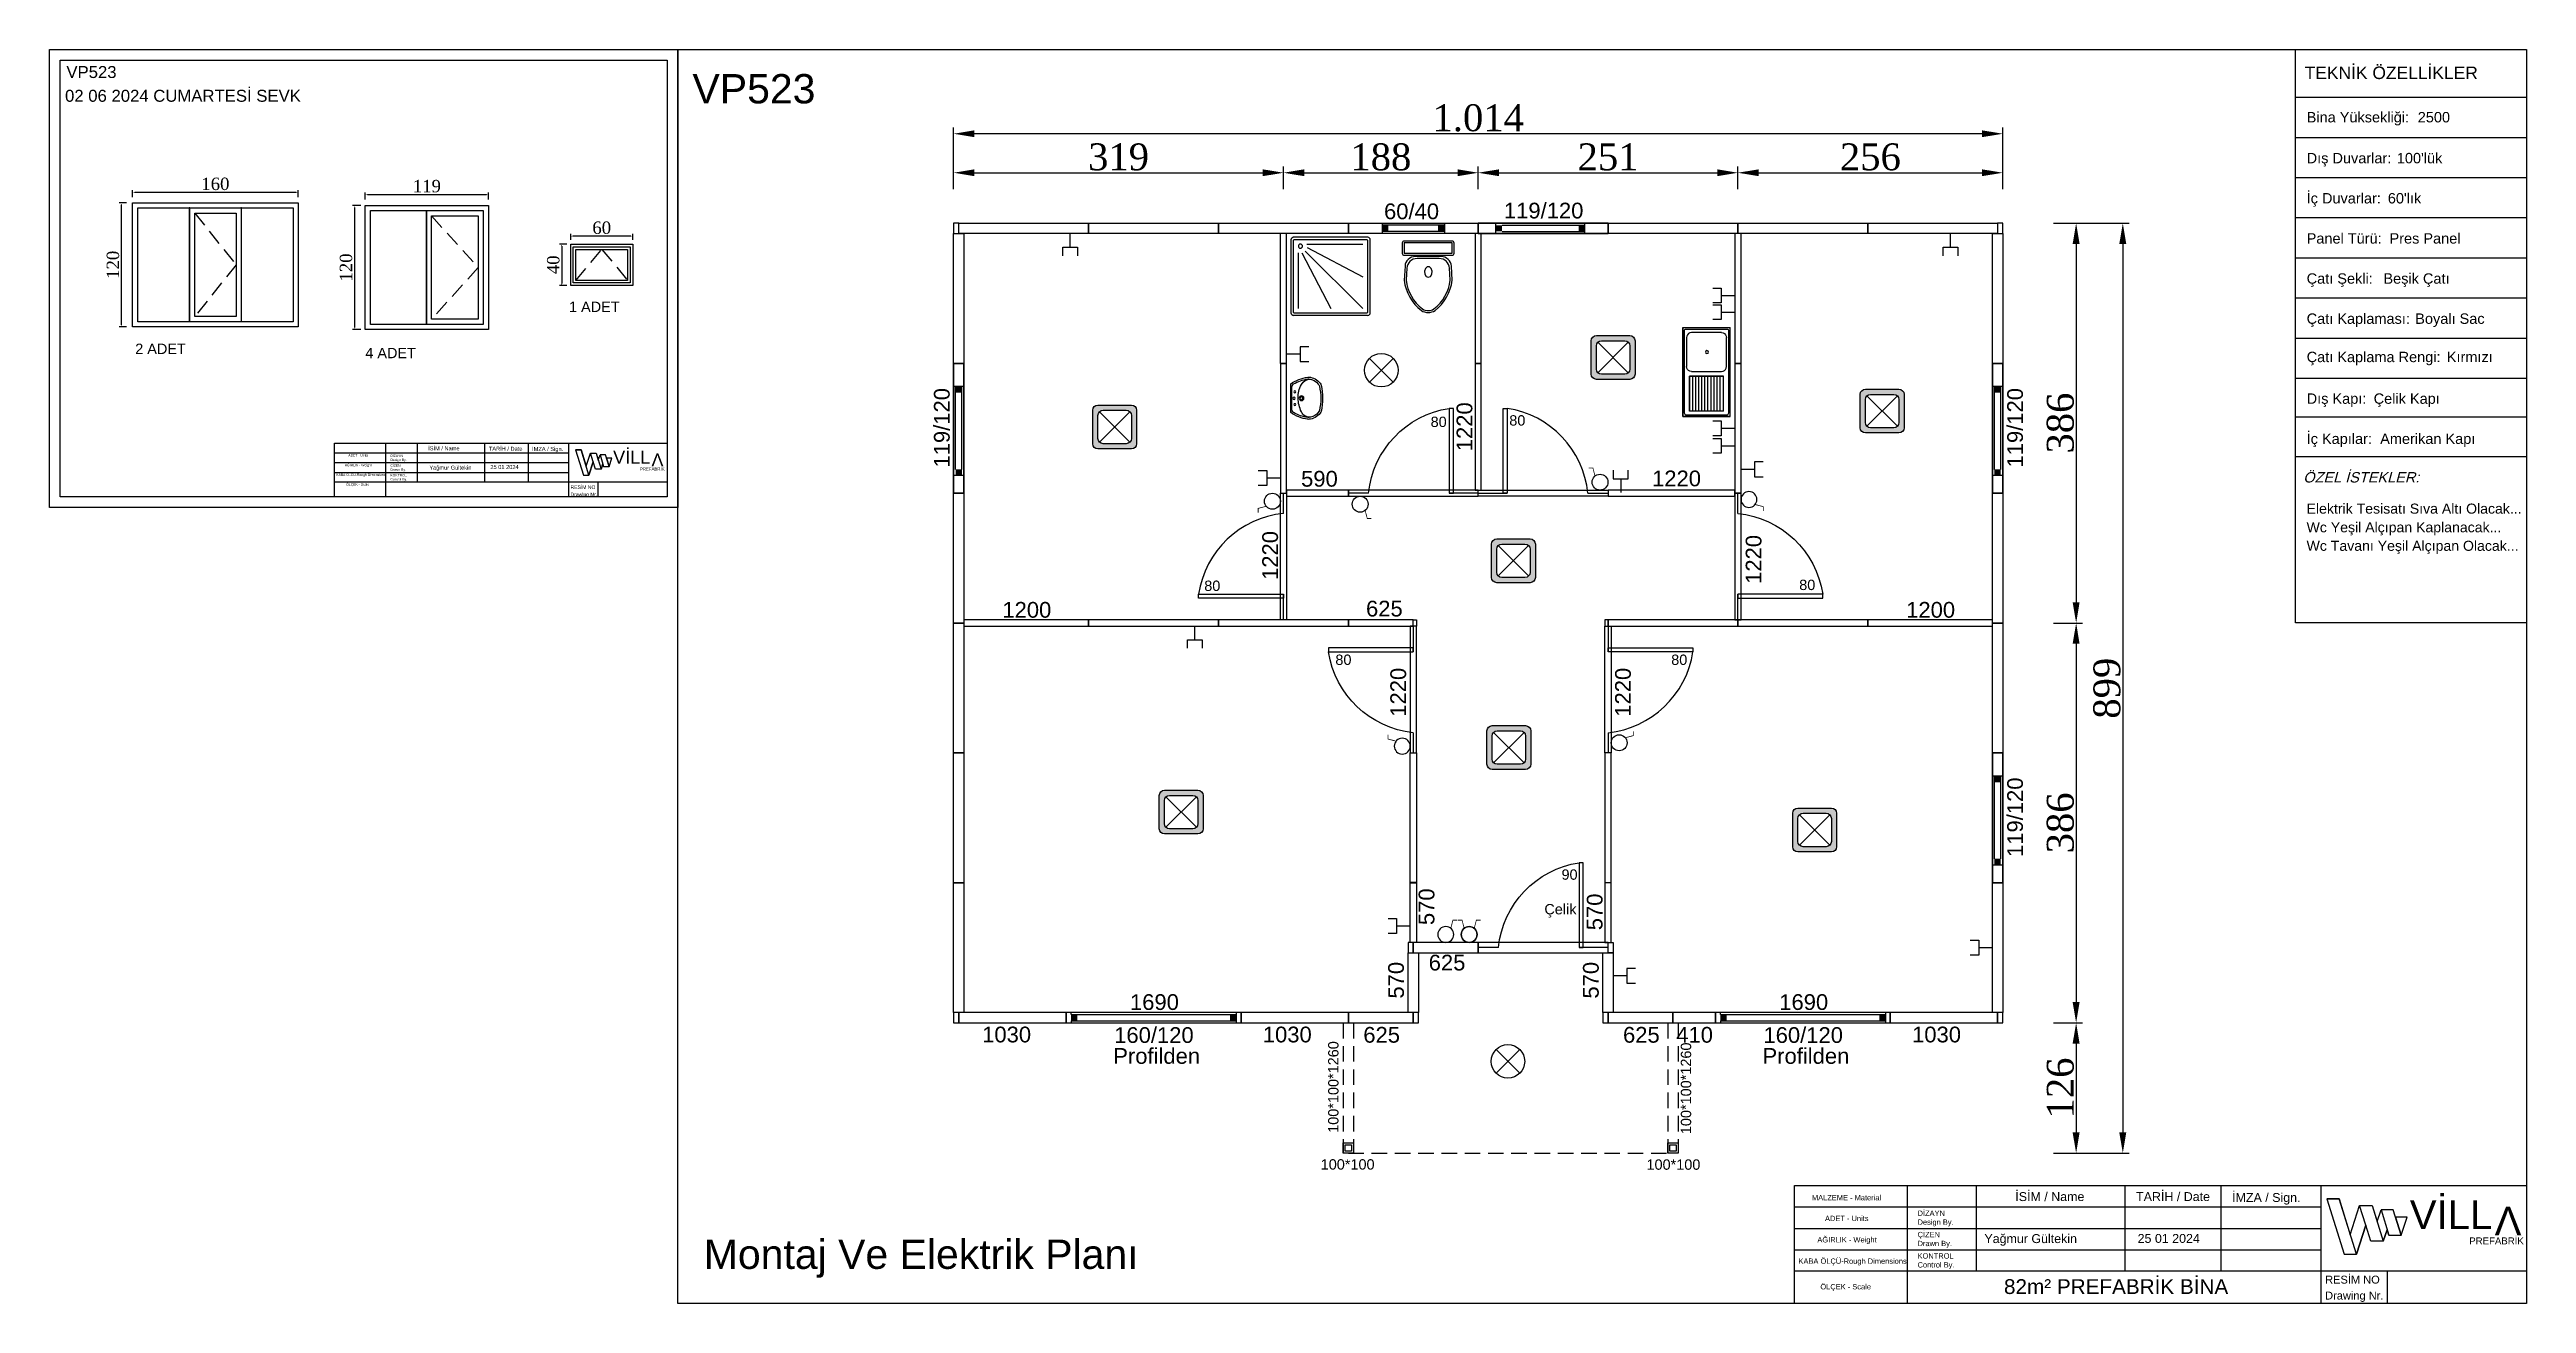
# Model space of a CAD drawing. Header units: millimetres. Extents: x 202729 to 220821, y -210537 to -202962.
# Drawn here: x 207529 to 209923, y -204591 to -203379 of the extents above; entities that cross this region are included whole.
import ezdxf
from ezdxf.enums import TextEntityAlignment as Align

# ---------------------------------------------------------------- set-up
doc = ezdxf.new("R2010")
doc.units = ezdxf.units.MM
doc.header["$MEASUREMENT"] = 0
doc.linetypes.add('DASHED', pattern=[0.75, 0.5, -0.25])
for name, color, linetype in [('1', 250, 'Continuous'), ('Block1', 255, 'Continuous'), ('DUVAR', 7, 'Continuous'), ('KAPI-PEN', 3, 'Continuous'), ('OLCU', 2, 'Continuous'), ('PANO', 11, 'Continuous'), ('TEFRIS', 4, 'Continuous')]:
    doc.layers.add(name, color=color, linetype=linetype)
doc.styles.add('133', font='times.ttf')
doc.styles.get("Standard").update_dxf_attribs({"font": 'arial.ttf'})
doc.styles.add('YZ', font='arial.ttf', dxfattribs={"oblique": 15})
doc.dimstyles.new('MAKAS', dxfattribs={"dimscale": 20, "dimtxt": 1.3, "dimasz": 1, "dimexe": 0.3, "dimexo": 0.3, "dimgap": 0.1, "dimtad": 1, "dimrnd": 1, "dimzin": 12, "dimdsep": 46, "dimlunit": 6, "dimtxsty": '133', "dimcen": 0.8, "dimdle": 0.0005, "dimclrd": 4, "dimclre": 6, "dimclrt": 2, "dimazin": 3, "dimtfac": 1, "dimtmove": 0, "dimatfit": 2, "dimldrblk": 'DOTSMALL', "dimfxl": 0, "dimtolj": 1, "dimtzin": 0, "dimarcsym": 0})

msp = doc.modelspace()

# ---------------------------------------------------------------- texts
at = {"color": 6, "ltscale": 5}
for s, height, p in [('VP523', 11.5575, (207545.115, -203406.608)), ('02 06 2024 CUMARTESİ SEVK ', 11.55746, (207543.795, -203429.582))]:
    msp.add_text(s, height=height, dxfattribs=at).set_placement(p)
at = {"linetype": 'Continuous', "lineweight": 25}
for s, height, p in [('VP523', 28.3356, (208150.207, -203431.157)), ('Montaj Ve Elektrik Planı', 28.33561, (208161.147, -204557.871))]:
    msp.add_text(s, height=height, dxfattribs=at).set_placement(p)
at = {"color": 0, "ltscale": 5, "char_height": 10, "attachment_point": 1}
for s, insert in [('1 ADET', (208030.871, -203622.803)), ('2 ADET', (207611.618, -203663.415)), ('4 ADET', (207833.995, -203667.476))]:
    msp.add_mtext(s, dxfattribs=dict(at, insert=insert))
at = {"width": 682.68418, "attachment_point": 1}
for s, insert, char_height in [('{\\f@Arial Unicode MS|b0|i0|c162|p34;VİLL}', (208073.504, -203766.906), 12.51832), ('{\\f@Arial Unicode MS|b0|i0|c162|p34;PREFABRİK}', (208099.454, -203783.075), 3.0044)]:
    msp.add_mtext(s, dxfattribs=dict(at, insert=insert, char_height=char_height))
at = {"insert": (208122.202, -203782.103), "char_height": 12.51832, "width": 682.68418, "attachment_point": 1, "rotation": 180}
msp.add_mtext('{\\f@Arial Unicode MS|b0|i0|c162|p34;V}', dxfattribs=at)
at = {"attachment_point": 1}
for s, insert, char_height in [('{\\f@Arial Unicode MS|b0|i0|c162|p34;VİLL}', (209809.989, -204491.634), 27.72), ('{\\f@Arial Unicode MS|b0|i0|c162|p34;PREFABRİK}', (209867.451, -204527.437), 6.6528)]:
    msp.add_mtext_dynamic_manual_height_columns(s, width=1137.80697, gutter_width=12.5, heights=[297.917], dxfattribs=dict(at, insert=insert, char_height=char_height))
at = {"insert": (209917.825, -204525.285), "char_height": 27.72, "attachment_point": 1, "rotation": 180}
msp.add_mtext_dynamic_manual_height_columns('{\\f@Arial Unicode MS|b0|i0|c162|p34;V}', width=1137.80697, gutter_width=12.5, heights=[297.917], dxfattribs=at)
at = {"layer": '1', "color": 4, "lineweight": 25}
msp.add_text('TEKNİK ÖZELLİKLER', height=12.0454, dxfattribs=at).set_placement((209708.351, -203407.613))
at = {"layer": '1', "color": 0, "lineweight": 25}
for s, height, p in [('Bina Yüksekliği:', 10.03784, (209710.289, -203449.511)), ('2500', 10.0378, (209817.648, -203449.511)), ('Dış Duvarlar:  ', 10.03784, (209710.289, -203489.074)), ('Dış Duvarlar:  ', 10.03784, (209710.289, -203489.074)), ("100'lük ", 10.0378, (209797.432, -203489.074)), ('60/40', 15.2174, (208818.567, -203543.102)), ('119/120', 15.2174, (208934.441, -203542.376)), ('İç Duvarlar:  ', 10.03784, (209710.289, -203527.87)), ("60'lık", 10.0378, (209788.718, -203527.87)), ('Panel Türü: ', 10.03784, (209710.289, -203566.666)), ('Pres Panel', 10.0378, (209790.367, -203566.666)), ('Çatı Şekli:  ', 10.03784, (209710.289, -203605.461)), ('Beşik Çatı', 10.0378, (209784.479, -203605.461)), ('Çatı Kaplaması:  ', 10.03784, (209710.289, -203644.257)), ('Boyalı Sac', 10.0378, (209815.212, -203644.257)), ('Çatı Kaplama Rengi:  ', 10.03784, (209710.289, -203681.28)), ('Kırmızı', 10.0378, (209845.749, -203681.28)), ('Dış Kapı:  ', 10.03784, (209710.289, -203721.555)), ('Çelik Kapı', 10.0378, (209775.05, -203721.555)), ('İç Kapılar:  ', 10.03784, (209710.289, -203760.351)), ('Amerikan Kapı', 10.03784, (209781.322, -203760.351)), ('590', 15.2174, (208738.406, -203801.662)), ('1220', 15.2174, (209077.616, -203801.32)), ('Wc Yeşil Alçıpan Kaplanacak...', 9.7367, (209710.19, -203845.797)), ('Elektrik Tesisatı Sıva Altı Olacak...', 9.7367, (209710.19, -203827.767)), ('Wc Tavanı Yeşil Alçıpan Olacak...', 9.7367, (209710.19, -203863.687)), ('625', 15.2174, (208801.156, -203927.162)), ('1200', 15.2174, (208449.7, -203928.34)), ('1200', 15.2174, (209323.2, -203928.34)), ('625', 15.2174, (208861.76, -204269.365)), ('1690', 15.2174, (208573.042, -204307.531)), ('1690', 15.2174, (209200.542, -204307.531)), ('1030', 15.2174, (208430.171, -204338.885)), ('160/120', 15.2174, (208557.766, -204339.417)), ('1030', 15.2174, (208701.421, -204338.885)), ('625', 15.2174, (208798.542, -204339.176)), ('625', 15.2174, (209049.542, -204339.176)), ('410', 15.2174, (209101.006, -204339.176)), ('160/120', 15.2174, (209185.266, -204339.417)), ('1030', 15.2174, (209328.921, -204338.885)), ('Profilden', 15.2174, (208556.881, -204359.611)), ('Profilden', 15.2174, (209184.381, -204359.611)), ('MALZEME - Material', 5.16141, (209232.136, -204491.576)), ('İSİM / Name', 8.60235, (209428.675, -204492.272)), ('TARİH / Date', 8.60235, (209545.421, -204492.264)), ('İMZA / Sign.', 8.60235, (209638.239, -204493.132)), ('ADET - Units', 5.16141, (209244.765, -204511.643)), ('DİZAYN', 5.1614, (209334.227, -204506.612)), ('Design By.', 5.1614, (209334.227, -204515.215)), ('AĞIRLIK - Weight', 5.16141, (209237.387, -204532.289)), ('ÇİZEN', 5.1614, (209334.227, -204527.258)), ('Drawn By.', 5.1614, (209334.227, -204535.86)), ('Yağmur Gültekin', 8.60235, (209398.828, -204532.885)), ('KABA ÖLÇÜ-Rough Dimensions', 5.16141, (209219.153, -204552.935)), ('Control By.', 5.16141, (209334.227, -204556.506)), ('KONTROL', 5.1614, (209334.227, -204547.904)), ('ÖLÇEK - Scale', 5.16141, (209240.302, -204577.662)), ('RESİM NO', 7.6465, (209728.118, -204572.061)), ('Drawing Nr.', 7.64653, (209728.118, -204587.46))]:
    msp.add_text(s, height=height, dxfattribs=at).set_placement(p)
for s, p in [('119/120', (208398.774, -203783.151)), ('119/120', (209436.05, -203783.151)), ('1220', (208903.919, -203767.394)), ('1220', (208716.094, -203891.836)), ('1220', (209183.336, -203895.656)), ('1220', (208839.875, -204024.063)), ('1220', (209057.1, -204024.063)), ('119/120', (209436.05, -204159.651)), ('570', (208867.235, -204225.487)), ('570', (209029.74, -204230.485)), ('570', (208837.796, -204296.531)), ('570', (209026.046, -204296.531))]:
    msp.add_text(s, height=15.2174, rotation=90, dxfattribs=at).set_placement(p)
for s, height, p in [('İSİM / Name', 3.91038, (207894.729, -203766.573)), ('TARİH / Date', 3.91038, (207953.395, -203766.992)), ('İMZA / Sign.', 3.91038, (207995.211, -203767.175)), ('KABA ÖLÇÜ-Rough Dimensions', 2.34623, (207805.928, -203791.365)), ('AĞIRLIK - Weight', 2.34623, (207814.217, -203781.98)), ('ADET - Units', 2.34623, (207817.57, -203772.595)), ('ÇİZEN', 2.3462, (207858.237, -203782.371)), ('DİZAYN', 2.3462, (207858.237, -203772.987)), ('Design By.', 2.3462, (207858.237, -203776.897)), ('Drawn By.', 2.3462, (207858.237, -203786.282)), ('KONTROL', 2.3462, (207858.237, -203791.756)), ('Yağmur Gültekin', 3.91038, (207895.904, -203785.201)), ('ÖLÇEK - Scale', 2.34623, (207815.542, -203800.731)), ('Control By.', 2.34623, (207858.237, -203795.667)), ('RESİM NO', 3.4759, (208032.354, -203803.918)), ('Drawing Nr.', 3.47589, (208032.354, -203810.918))]:
    e = msp.add_text(s, height=height, dxfattribs=at)
    e.set_placement(p)
    e.dxf.unprotected_set("ltscale", 0)
e = msp.add_text('25 01 2024', height=3.9104, dxfattribs=at)
e.set_placement((207982.22, -203784.606), align=Align.RIGHT)
e.dxf.unprotected_set("ltscale", 0)
at = {"layer": '1', "color": 0, "lineweight": 25, "style": 'YZ', "oblique": 15}
msp.add_text('ÖZEL İSTEKLER:', height=10.03784, dxfattribs=at).set_placement((209706.98, -203797.638))
at = {"layer": '1', "color": 0, "lineweight": 25}
msp.add_text('25 01 2024', height=8.6024, dxfattribs=at).set_placement((209607.052, -204532.7), align=Align.RIGHT)
msp.add_text('82m² PREFABRİK BİNA', height=14.31952, dxfattribs=at).set_placement((209526.105, -204582.115), align=Align.CENTER)
at = {"layer": 'Block1', "color": 0, "linetype": 'Continuous'}
for s, p in [('80', (208863.604, -203743.997)), ('80', (208939.617, -203742.606)), ('80', (208644.82, -203902.471)), ('80', (209219.83, -203901.609)), ('80', (208771.558, -203973.99)), ('80', (209096.118, -203973.99)), ('90', (208990.11, -204181.651)), ('Çelik', (208973.542, -204215.13))]:
    msp.add_text(s, height=10, dxfattribs=at).set_placement(p)
at = {"layer": 'Block1', "linetype": 'Continuous', "char_height": 10, "width": 30.9087, "attachment_point": 1, "rotation": 90}
for insert in [(208764.556, -204426.31), (209105.411, -204427.591)]:
    msp.add_mtext('{\\C0;100*100*1260}', dxfattribs=dict(at, insert=insert))
at = {"layer": 'Block1', "linetype": 'Continuous', "char_height": 10, "width": 30.9087, "attachment_point": 1}
for insert in [(208757.374, -204451.854), (209072.248, -204452.005)]:
    msp.add_mtext('{\\C0;100*100}', dxfattribs=dict(at, insert=insert))

# ---------------------------------------------------------------- blocks, each defined once
blk = doc.blocks.new('110')
blk.add_lwpolyline([(74265.2, -40100.5), (74265.2, -40226), (74275.2, -40226), (74275.2, -40100.5)], close=True)
blk = doc.blocks.new('kg')
at = {"layer": 'PANO', "color": 1}
for p, q in [((-19542.4, -7126.4), (-19602.4, -7126.4)), ((-19542.4, -7132.4), (-19602.4, -7132.4))]:
    blk.add_line(p, q, dxfattribs=at)
for points in [[(-19602.4, -7124.4), (-19602.4, -7134.4)], [(-19542.4, -7124.4), (-19542.4, -7134.4)]]:
    blk.add_lwpolyline(points, dxfattribs=at)
for points in [[(-19602.4, -7126.4), (-19596.4, -7126.4), (-19602.4, -7132.4), (-19596.4, -7132.4)], [(-19542.4, -7126.4), (-19548.4, -7126.4), (-19542.4, -7132.4), (-19548.4, -7132.4)]]:
    blk.add_solid(points, dxfattribs=at)
blk = doc.blocks.new('ehr')
at = {"layer": 'PANO', "color": 1}
for p, q in [((-20063, -6682.3), (-19983, -6682.3)), ((-20063, -6688.3), (-19983, -6688.3))]:
    blk.add_line(p, q, dxfattribs=at)
for points in [[(-20069, -6690.3), (-20069, -6680.3)], [(-19983, -6690.3), (-19983, -6680.3)]]:
    blk.add_lwpolyline(points, dxfattribs=at)
for points in [[(-20069, -6688.3), (-20063, -6688.3), (-20069, -6682.3), (-20063, -6682.3)], [(-19983, -6688.3), (-19989, -6688.3), (-19983, -6682.3), (-19989, -6682.3)]]:
    blk.add_solid(points, dxfattribs=at)
blk = doc.blocks.new('jyt')
at = {"layer": 'PANO', "color": 1}
for p, q in [((-19934.2, -6827.4), (-19934.2, -6747.4)), ((-19928.2, -6827.4), (-19928.2, -6747.4))]:
    blk.add_line(p, q, dxfattribs=at)
for points in [[(-19926.2, -6747.4), (-19936.2, -6747.4)], [(-19926.2, -6833.4), (-19936.2, -6833.4)]]:
    blk.add_lwpolyline(points, dxfattribs=at)
for points in [[(-19928.2, -6747.4), (-19928.2, -6753.4), (-19934.2, -6747.4), (-19934.2, -6753.4)], [(-19928.2, -6833.4), (-19928.2, -6827.4), (-19934.2, -6833.4), (-19934.2, -6827.4)]]:
    blk.add_solid(points, dxfattribs=at)
blk = doc.blocks.new('113')
for points in [[(74265.2, -40728), (74265.2, -40853.5), (74275.2, -40853.5), (74275.2, -40728)], [(74265.2, -40728), (74265.2, -40853.5), (74275.2, -40853.5), (74275.2, -40728)], [(74275.2, -40853.5), (74275.2, -40728), (74265.2, -40728), (74265.2, -40853.5)]]:
    blk.add_lwpolyline(points, close=True)
at = {"layer": 'KAPI-PEN'}
for points in [[(74270.2, -40728), (74270.2, -40756)], [(74270.2, -40834), (74270.2, -40853.5)]]:
    blk.add_lwpolyline(points, dxfattribs=at)
blk.add_lwpolyline([(74270.2, -40834, -0.341049), (74188.2, -40756), (74270.2, -40756), (74270.2, -40752), (74188.2, -40752), (74188.2, -40756)], format="xyb", dxfattribs=at)
blk = doc.blocks.new('gfj')
at = {"layer": 'Block1', "color": 1}
for p, q in [((-3418.2, -20535), (-3418.2, -20533)), ((-3418.2, -20541), (-3418.2, -20543))]:
    blk.add_line(p, q, dxfattribs=at)
at = {"layer": 'PANO', "color": 1}
for p, q in [((-3418.2, -20535), (-3258.7, -20535)), ((-3418.2, -20541), (-3258.7, -20541))]:
    blk.add_line(p, q, dxfattribs=at)
blk.add_lwpolyline([(-3258.7, -20543), (-3258.7, -20533)], dxfattribs=at)
for points in [[(-3418.2, -20541), (-3412.2, -20541), (-3418.2, -20535), (-3412.2, -20535)], [(-3258.7, -20541), (-3264.7, -20541), (-3258.7, -20535), (-3264.7, -20535)]]:
    blk.add_solid(points, dxfattribs=at)
blk = doc.blocks.new('D')
blk.add_lwpolyline([(69161.3, -39614.6), (69286.8, -39614.6), (69286.8, -39608.6), (69161.3, -39608.6)], close=True)
blk = doc.blocks.new('KAPI')
for points in [[(68907.3, -39991.1), (68907.3, -40116.6), (68913.3, -40116.6), (68913.3, -39991.1)], [(68907.3, -39991.1), (68907.3, -40116.6), (68913.3, -40116.6), (68913.3, -39991.1)], [(68913.3, -40116.6), (68913.3, -39991.1), (68907.3, -39991.1), (68907.3, -40116.6)]]:
    blk.add_lwpolyline(points, close=True)
at = {"layer": 'KAPI-PEN'}
for points in [[(68910.3, -39991.1), (68910.3, -40019.1)], [(68910.3, -40097.1), (68910.3, -40116.6)]]:
    blk.add_lwpolyline(points, dxfattribs=at)
blk.add_lwpolyline([(68910.3, -40097.1, -0.341049), (68828.3, -40019.1), (68910.3, -40019.1), (68910.3, -40015.1), (68828.3, -40015.1), (68828.3, -40019.1)], format="xyb", dxfattribs=at)
blk = doc.blocks.new('KLOZET')
at = {"layer": 'TEFRIS'}
for p, q in [((-15, 12.4), (-13.8, 12.4)), ((-15, -12.4), (-13.8, -12.4))]:
    blk.add_line(p, q, dxfattribs=at)
for points in [[(-2, -25.1, 0.414214), (0, -23.1), (0, 23.1, 0.414214), (-2, 25.1), (-11.8, 25.1, 0.414214), (-13.8, 23.1), (-13.8, -23.1, 0.414214), (-11.8, -25.1)], [(-67.2, -6.6, 0.199825), (-37.9, -23.2), (-24.4, -22.4, 0.397632), (-15, -12.4), (-15, 12.4, 0.397632), (-24.4, 22.4), (-37.9, 23.2, 0.199825), (-67.2, 6.6, 0.284389)], [(-37.8, -21.3), (-26.4, -20.7, 0.398989), (-16.9, -10.7), (-16.9, 10.7, 0.398989), (-26.4, 20.7), (-37.8, 21.3, 0.197715), (-65.7, 5.6, 0.284389), (-65.7, -5.6, 0.197715)]]:
    blk.add_lwpolyline(points, format="xyb", close=True, dxfattribs=at)
blk.add_lwpolyline([(-11.9, -23.2), (-1.9, -23.2), (-1.9, 23.2), (-11.9, 23.2)], close=True, dxfattribs=at)
at = {"layer": 'TEFRIS', "linetype": 'Continuous'}
blk.add_polyline3d([(-35, -0.1, 0), (-34.2, -2.2, 0), (-32, -3.6, 0), (-29.1, -3.9, 0), (-26.5, -3, 0), (-24.9, -1.2, 0), (-24.9, 0.9, 0), (-26.5, 2.7, 0), (-29.1, 3.6, 0), (-32, 3.3, 0), (-34.2, 1.9, 0), (-35, -0.1, 0)], dxfattribs=at)
blk = doc.blocks.new('LAVABO')
at = {"layer": 'TEFRIS'}
for points in [[(13.9, 0, 0.112842), (20.4, 16.5, 0.051406), (20.4, 17.4, 0.218961), (14.4, 28.5, 0.113197), (12.7, 29.3, 0.122001), (-12.7, 29.3, 0.113197), (-14.4, 28.5, 0.218961), (-20.4, 17.4, 0.051406), (-20.4, 16.5, 0.112842), (-13.9, 0)], [(10, 1.2, 0.248162), (13.8, 2.8, 0.097547), (18.6, 16.6, 0.057084), (18.6, 17.5, 0.205938), (13.7, 26.7, 0.12541), (11.8, 27.7, 0.11725), (-11.8, 27.7, 0.12541), (-13.7, 26.7, 0.174088), (-18.3, 19.3, 0.114282), (-18.6, 16.6, 0.097547), (-13.8, 2.8, 0.248162), (-10, 1.2)]]:
    blk.add_lwpolyline(points, format="xyb", close=True, dxfattribs=at)
blk.add_lwpolyline([(-18.3, 19.3, 0.321438), (-13.2, 10.3, 0.098457), (0, 7.1, 0.139763), (13.2, 10.3, 0.277065), (18.3, 19.3)], format="xyb", dxfattribs=at)
for centre, radius in [((-6.2, 4), 0.923), ((0, 10.5), 2.31), ((0, 10.5), 1.42), ((0, 3.2), 1.08), ((6.2, 4), 0.923)]:
    blk.add_circle(centre, radius, dxfattribs=at)
blk = doc.blocks.new('DUS')
at = {"layer": 'TEFRIS'}
for p, q in [((-1.6, 0.7), (-73.1, 0.7)), ((-75.3, -1.6), (-75.3, -73.1)), ((-73.1, -2.4), (-73.1, -72.3)), ((-2.4, -1.6), (-72.3, -1.6)), ((-14.5, -6.2), (-68.5, -6.2)), ((-14.6, -9.6), (-68.5, -37.7)), ((-12.9, -12.9), (-68.5, -68.5)), ((-9.6, -14.6), (-37.7, -68.5)), ((-6.2, -68.5), (-6.2, -14.5)), ((-1.6, -72.3), (-1.6, -2.4)), ((0.7, -73.1), (0.7, -1.6)), ((-73.1, -75.3), (-1.6, -75.3)), ((-72.3, -73.1), (-2.4, -73.1))]:
    blk.add_line(p, q, dxfattribs=at)
blk.add_circle((-8.2, -8.2), 2.03, dxfattribs=at)
for centre, radius, start, end in [((-73.1, -1.6), 2.28, 90, 180), ((-1.6, -1.6), 2.28, 0, 90), ((-72.3, -2.4), 0.76, 90, 180), ((-2.4, -2.4), 0.76, 360, 90), ((-73.1, -73.1), 2.28, 180, 270), ((-72.3, -72.3), 0.76, 180, 270), ((-2.4, -72.3), 0.76, 270, 0), ((-1.6, -73.1), 2.28, 270, 360)]:
    blk.add_arc(centre, radius, start, end, dxfattribs=at)
blk = doc.blocks.new('GLOP')
at = {"layer": 'DUVAR', "color": 1}
for p, q in [((11.4, -11.4), (-11.4, 11.4)), ((11.4, 11.4), (-11.4, -11.4))]:
    blk.add_line(p, q, dxfattribs=at)
blk.add_circle((0, 0), 16.2, dxfattribs=at)
blk = doc.blocks.new('ANAHTAR')
at = {"layer": 'OLCU', "color": 20, "const_width": 0.735}
blk.add_lwpolyline([(-6.1, -4.9), (-13.8, -6.9), (-13.8, -11)], dxfattribs=at)
at = {"layer": 'OLCU', "color": 20}
blk.add_circle((0, 0), 7.67, dxfattribs=at)
blk = doc.blocks.new('TELPRIZ')
at = {"layer": 'DUVAR', "color": 1}
for p, q in [((-7.2, 21.4), (-7.2, 13.1)), ((-7.2, 13.1), (7.2, 13.1)), ((0, 13.1), (0, 0)), ((7.2, 13.1), (7.2, 21.4))]:
    blk.add_line(p, q, dxfattribs=at)
blk = doc.blocks.new('*D7117')
at = {"layer": 'Defpoints', "color": 0}
for p in [(208721.4, -203498.2), (208402.6, -203520.2), (208721.4, -203520.2)]:
    blk.add_point(p, dxfattribs=at)
at = {"layer": 'DUVAR', "color": 6, "lineweight": -2}
for p, q in [((208402.6, -203514.2), (208402.6, -203492.2)), ((208721.4, -203514.2), (208721.4, -203492.2))]:
    blk.add_line(p, q, dxfattribs=at)
at = {"layer": 'DUVAR', "color": 4, "lineweight": -2}
blk.add_line((208422.6, -203498.2), (208701.4, -203498.2), dxfattribs=at)
at = {"layer": 'DUVAR', "color": 4}
for points in [[(208422.6, -203494.9), (208422.6, -203501.5), (208402.6, -203498.2)], [(208701.4, -203501.5), (208701.4, -203494.9), (208721.4, -203498.2)]]:
    blk.add_solid(points, dxfattribs=at)
at = {"layer": 'DUVAR', "color": 2, "insert": (208562, -203483), "char_height": 26, "attachment_point": 5, "style": '133'}
blk.add_mtext('\\A1;319', dxfattribs=at)
blk = doc.blocks.new('_DotSmall')
at = {"color": 0, "linetype": 'ByBlock', "const_width": 0.5}
blk.add_lwpolyline([(-0.0625, 0, 1), (0.0625, 0, 1)], format="xyb", close=True, dxfattribs=at)
blk = doc.blocks.new('*D7118')
at = {"layer": 'Defpoints', "color": 0}
for p in [(208909.6, -203498.2), (208721.4, -203520.2), (208909.6, -203520.2)]:
    blk.add_point(p, dxfattribs=at)
at = {"layer": 'DUVAR', "color": 6, "lineweight": -2}
for p, q in [((208721.4, -203514.2), (208721.4, -203492.2)), ((208909.6, -203514.2), (208909.6, -203492.2))]:
    blk.add_line(p, q, dxfattribs=at)
at = {"layer": 'DUVAR', "color": 4, "lineweight": -2}
blk.add_line((208741.4, -203498.2), (208889.6, -203498.2), dxfattribs=at)
at = {"layer": 'DUVAR', "color": 4}
for points in [[(208741.4, -203494.9), (208741.4, -203501.5), (208721.4, -203498.2)], [(208889.6, -203501.5), (208889.6, -203494.9), (208909.6, -203498.2)]]:
    blk.add_solid(points, dxfattribs=at)
at = {"layer": 'DUVAR', "color": 2, "insert": (208815.5, -203483), "char_height": 26, "attachment_point": 5, "style": '133'}
blk.add_mtext('\\A1;188', dxfattribs=at)
blk = doc.blocks.new('*D7119')
at = {"layer": 'Defpoints', "color": 0}
for p in [(209160.6, -203498.2), (208909.6, -203520.2), (209160.6, -203520.2)]:
    blk.add_point(p, dxfattribs=at)
at = {"layer": 'DUVAR', "color": 6, "lineweight": -2}
for p, q in [((208909.6, -203514.2), (208909.6, -203492.2)), ((209160.6, -203514.2), (209160.6, -203492.2))]:
    blk.add_line(p, q, dxfattribs=at)
at = {"layer": 'DUVAR', "color": 4, "lineweight": -2}
blk.add_line((208929.6, -203498.2), (209140.6, -203498.2), dxfattribs=at)
at = {"layer": 'DUVAR', "color": 4}
for points in [[(208929.6, -203494.9), (208929.6, -203501.5), (208909.6, -203498.2)], [(209140.6, -203501.5), (209140.6, -203494.9), (209160.6, -203498.2)]]:
    blk.add_solid(points, dxfattribs=at)
at = {"layer": 'DUVAR', "color": 2, "insert": (209035.1, -203483), "char_height": 26, "attachment_point": 5, "style": '133'}
blk.add_mtext('\\A1;251', dxfattribs=at)
blk = doc.blocks.new('*D7120')
at = {"layer": 'Defpoints', "color": 0}
for p in [(209416.6, -203498.2), (209160.6, -203520.2), (209416.6, -203520.2)]:
    blk.add_point(p, dxfattribs=at)
at = {"layer": 'DUVAR', "color": 6, "lineweight": -2}
for p, q in [((209160.6, -203514.2), (209160.6, -203492.2)), ((209416.6, -203514.2), (209416.6, -203492.2))]:
    blk.add_line(p, q, dxfattribs=at)
at = {"layer": 'DUVAR', "color": 4, "lineweight": -2}
blk.add_line((209180.6, -203498.2), (209396.6, -203498.2), dxfattribs=at)
at = {"layer": 'DUVAR', "color": 4}
for points in [[(209180.6, -203494.9), (209180.6, -203501.5), (209160.6, -203498.2)], [(209396.6, -203501.5), (209396.6, -203494.9), (209416.6, -203498.2)]]:
    blk.add_solid(points, dxfattribs=at)
at = {"layer": 'DUVAR', "color": 2, "insert": (209288.6, -203483), "char_height": 26, "attachment_point": 5, "style": '133'}
blk.add_mtext('\\A1;256', dxfattribs=at)
blk = doc.blocks.new('*D7121')
at = {"layer": 'Defpoints', "color": 0}
for p in [(208402.6, -203460.5), (208402.6, -203498.2), (209416.6, -203498.2)]:
    blk.add_point(p, dxfattribs=at)
at = {"layer": 'DUVAR', "color": 6, "lineweight": -2}
for p, q in [((208402.6, -203492.2), (208402.6, -203454.5)), ((209416.6, -203492.2), (209416.6, -203454.5))]:
    blk.add_line(p, q, dxfattribs=at)
at = {"layer": 'DUVAR', "color": 4, "lineweight": -2}
blk.add_line((209396.6, -203460.5), (208422.6, -203460.5), dxfattribs=at)
at = {"layer": 'DUVAR', "color": 4}
for points in [[(208422.6, -203457.2), (208422.6, -203463.8), (208402.6, -203460.5)], [(209396.6, -203463.8), (209396.6, -203457.2), (209416.6, -203460.5)]]:
    blk.add_solid(points, dxfattribs=at)
at = {"layer": 'DUVAR', "color": 2, "insert": (208909.6, -203445.3), "char_height": 26, "attachment_point": 5, "style": '133'}
blk.add_mtext('\\A1;1.014', dxfattribs=at)
blk = doc.blocks.new('*D7122')
at = {"layer": 'Defpoints', "color": 0}
for p in [(209459.5, -203547), (209459.5, -203933.5), (209487.5, -203933.5)]:
    blk.add_point(p, dxfattribs=at)
at = {"layer": 'DUVAR', "color": 6, "lineweight": -2}
for p, q in [((209465.5, -203547), (209493.5, -203547)), ((209465.5, -203933.5), (209493.5, -203933.5))]:
    blk.add_line(p, q, dxfattribs=at)
at = {"layer": 'DUVAR', "color": 4, "lineweight": -2}
blk.add_line((209487.5, -203567), (209487.5, -203913.5), dxfattribs=at)
at = {"layer": 'DUVAR', "color": 4}
for points in [[(209490.8, -203567), (209484.1, -203567), (209487.5, -203547)], [(209484.1, -203913.5), (209490.8, -203913.5), (209487.5, -203933.5)]]:
    blk.add_solid(points, dxfattribs=at)
at = {"layer": 'DUVAR', "color": 2, "insert": (209472.3, -203740.2), "char_height": 26, "attachment_point": 5, "rotation": 90, "style": '133'}
blk.add_mtext('\\A1;386', dxfattribs=at)
blk = doc.blocks.new('*D7123')
at = {"layer": 'Defpoints', "color": 0}
for p in [(209459.5, -203933.5), (209459.5, -204320), (209487.5, -204320)]:
    blk.add_point(p, dxfattribs=at)
at = {"layer": 'DUVAR', "color": 6, "lineweight": -2}
for p, q in [((209465.5, -203933.5), (209493.5, -203933.5)), ((209465.5, -204320), (209493.5, -204320))]:
    blk.add_line(p, q, dxfattribs=at)
at = {"layer": 'DUVAR', "color": 4, "lineweight": -2}
blk.add_line((209487.5, -203953.5), (209487.5, -204300), dxfattribs=at)
at = {"layer": 'DUVAR', "color": 4}
for points in [[(209490.8, -203953.5), (209484.1, -203953.5), (209487.5, -203933.5)], [(209484.1, -204300), (209490.8, -204300), (209487.5, -204320)]]:
    blk.add_solid(points, dxfattribs=at)
at = {"layer": 'DUVAR', "color": 2, "insert": (209472.3, -204126.7), "char_height": 26, "attachment_point": 5, "rotation": 90, "style": '133'}
blk.add_mtext('\\A1;386', dxfattribs=at)
blk = doc.blocks.new('*D7124')
at = {"layer": 'Defpoints', "color": 0}
for p in [(209487.5, -203547), (209487.5, -204446), (209532.6, -204446)]:
    blk.add_point(p, dxfattribs=at)
at = {"layer": 'DUVAR', "color": 6, "lineweight": -2}
for p, q in [((209493.5, -203547), (209538.6, -203547)), ((209493.5, -204446), (209538.6, -204446))]:
    blk.add_line(p, q, dxfattribs=at)
at = {"layer": 'DUVAR', "color": 4, "lineweight": -2}
blk.add_line((209532.6, -203567), (209532.6, -204426), dxfattribs=at)
at = {"layer": 'DUVAR', "color": 4}
for points in [[(209535.9, -203567), (209529.2, -203567), (209532.6, -203547)], [(209529.2, -204426), (209535.9, -204426), (209532.6, -204446)]]:
    blk.add_solid(points, dxfattribs=at)
at = {"layer": 'DUVAR', "color": 2, "insert": (209517.3, -203996.5), "char_height": 26, "attachment_point": 5, "rotation": 90, "style": '133'}
blk.add_mtext('\\A1;899', dxfattribs=at)
blk = doc.blocks.new('*D7127')
at = {"layer": 'Defpoints', "color": 0}
for p in [(209459.5, -204320), (209459.5, -204446), (209487.5, -204446)]:
    blk.add_point(p, dxfattribs=at)
at = {"layer": 'DUVAR', "color": 6, "lineweight": -2}
for p, q in [((209465.5, -204320), (209493.5, -204320)), ((209465.5, -204446), (209493.5, -204446))]:
    blk.add_line(p, q, dxfattribs=at)
at = {"layer": 'DUVAR', "color": 4, "lineweight": -2}
blk.add_line((209487.5, -204340), (209487.5, -204426), dxfattribs=at)
at = {"layer": 'DUVAR', "color": 4}
for points in [[(209490.8, -204340), (209484.1, -204340), (209487.5, -204320)], [(209484.1, -204426), (209490.8, -204426), (209487.5, -204446)]]:
    blk.add_solid(points, dxfattribs=at)
at = {"layer": 'DUVAR', "color": 2, "insert": (209472.3, -204383), "char_height": 26, "attachment_point": 5, "rotation": 90, "style": '133'}
blk.add_mtext('\\A1;126', dxfattribs=at)
blk = doc.blocks.new('*D7395')
at = {"color": 6, "linetype": 'Continuous', "lineweight": -2}
for p, q in [((207834, -203524.2), (207834, -203517.3)), ((207953, -203524.2), (207953, -203517.3))]:
    blk.add_line(p, q, dxfattribs=at)
at = {"color": 4, "linetype": 'Continuous', "lineweight": -2}
blk.add_line((207836, -203519.3), (207951, -203519.3), dxfattribs=at)
at = {"color": 4}
for points in [[(207836, -203519), (207836, -203519.7), (207834, -203519.3)], [(207951, -203519.7), (207951, -203519), (207953, -203519.3)]]:
    blk.add_solid(points, dxfattribs=at)
at = {"layer": 'Defpoints', "color": 0}
for p in [(207834, -203526.2), (207953, -203519.3), (207953, -203526.2)]:
    blk.add_point(p, dxfattribs=at)
at = {"color": 2, "insert": (207893.5, -203511.2), "char_height": 12, "attachment_point": 5, "style": '133'}
blk.add_mtext('\\A1;119', dxfattribs=at)
blk = doc.blocks.new('*D7396')
at = {"color": 6, "linetype": 'Continuous', "lineweight": -2}
for p, q in [((207829.6, -203529.8), (207821.5, -203529.8)), ((207829.6, -203649.8), (207821.5, -203649.8))]:
    blk.add_line(p, q, dxfattribs=at)
at = {"color": 4, "linetype": 'Continuous', "lineweight": -2}
blk.add_line((207823.5, -203531.8), (207823.5, -203647.8), dxfattribs=at)
at = {"color": 4}
for points in [[(207823.9, -203531.8), (207823.2, -203531.8), (207823.5, -203529.8)], [(207823.2, -203647.8), (207823.9, -203647.8), (207823.5, -203649.8)]]:
    blk.add_solid(points, dxfattribs=at)
at = {"layer": 'Defpoints', "color": 0}
for p in [(207831.6, -203529.8), (207823.5, -203649.8), (207831.6, -203649.8)]:
    blk.add_point(p, dxfattribs=at)
at = {"color": 2, "insert": (207815.4, -203589.8), "char_height": 12, "attachment_point": 5, "rotation": 90, "style": '133'}
blk.add_mtext('\\A1;120', dxfattribs=at)
blk = doc.blocks.new('*D7397')
at = {"color": 6, "linetype": 'Continuous', "lineweight": -2}
for p, q in [((207609.1, -203521.9), (207609.1, -203515)), ((207769.1, -203521.9), (207769.1, -203515))]:
    blk.add_line(p, q, dxfattribs=at)
at = {"color": 4, "linetype": 'Continuous', "lineweight": -2}
blk.add_line((207611.1, -203517), (207767.1, -203517), dxfattribs=at)
at = {"color": 4}
for points in [[(207611.1, -203516.7), (207611.1, -203517.4), (207609.1, -203517)], [(207767.1, -203517.4), (207767.1, -203516.7), (207769.1, -203517)]]:
    blk.add_solid(points, dxfattribs=at)
at = {"layer": 'Defpoints', "color": 0}
for p in [(207609.1, -203523.9), (207769.1, -203517), (207769.1, -203523.9)]:
    blk.add_point(p, dxfattribs=at)
at = {"color": 2, "insert": (207689.1, -203509), "char_height": 12, "attachment_point": 5, "style": '133'}
blk.add_mtext('\\A1;160', dxfattribs=at)
blk = doc.blocks.new('*D7398')
at = {"color": 6, "linetype": 'Continuous', "lineweight": -2}
for p, q in [((207603.2, -203527.2), (207596.2, -203527.2)), ((207603.2, -203647.2), (207596.2, -203647.2))]:
    blk.add_line(p, q, dxfattribs=at)
at = {"color": 4, "linetype": 'Continuous', "lineweight": -2}
blk.add_line((207598.2, -203529.2), (207598.2, -203645.2), dxfattribs=at)
at = {"color": 4}
for points in [[(207598.5, -203529.2), (207597.9, -203529.2), (207598.2, -203527.2)], [(207597.9, -203645.2), (207598.5, -203645.2), (207598.2, -203647.2)]]:
    blk.add_solid(points, dxfattribs=at)
at = {"layer": 'Defpoints', "color": 0}
for p in [(207605.2, -203527.2), (207598.2, -203647.2), (207605.2, -203647.2)]:
    blk.add_point(p, dxfattribs=at)
at = {"color": 2, "insert": (207590.1, -203587.2), "char_height": 12, "attachment_point": 5, "rotation": 90, "style": '133'}
blk.add_mtext('\\A1;120', dxfattribs=at)
blk = doc.blocks.new('*D7399')
at = {"color": 6, "linetype": 'Continuous', "lineweight": -2}
for p, q in [((208032.5, -203563.1), (208032.5, -203557.4)), ((208092.5, -203563.1), (208092.5, -203557.4))]:
    blk.add_line(p, q, dxfattribs=at)
at = {"color": 4, "linetype": 'Continuous', "lineweight": -2}
blk.add_line((208090.5, -203559.4), (208034.5, -203559.4), dxfattribs=at)
at = {"color": 4}
for points in [[(208034.5, -203559.1), (208034.5, -203559.8), (208032.5, -203559.4)], [(208090.5, -203559.8), (208090.5, -203559.1), (208092.5, -203559.4)]]:
    blk.add_solid(points, dxfattribs=at)
at = {"layer": 'Defpoints', "color": 0}
for p in [(208032.5, -203559.4), (208032.5, -203565.1), (208092.5, -203565.1)]:
    blk.add_point(p, dxfattribs=at)
at = {"color": 2, "insert": (208062.5, -203551.4), "char_height": 12, "attachment_point": 5, "style": '133'}
blk.add_mtext('\\A1;60', dxfattribs=at)
blk = doc.blocks.new('*D7400')
at = {"color": 6, "linetype": 'Continuous', "lineweight": -2}
for p, q in [((208028.7, -203567.2), (208021.8, -203567.2)), ((208028.7, -203607.2), (208021.8, -203607.2))]:
    blk.add_line(p, q, dxfattribs=at)
at = {"color": 4, "linetype": 'Continuous', "lineweight": -2}
blk.add_line((208023.8, -203569.2), (208023.8, -203605.2), dxfattribs=at)
at = {"color": 4}
for points in [[(208024.1, -203569.2), (208023.4, -203569.2), (208023.8, -203567.2)], [(208023.4, -203605.2), (208024.1, -203605.2), (208023.8, -203607.2)]]:
    blk.add_solid(points, dxfattribs=at)
at = {"layer": 'Defpoints', "color": 0}
for p in [(208030.7, -203567.2), (208023.8, -203607.2), (208030.7, -203607.2)]:
    blk.add_point(p, dxfattribs=at)
at = {"color": 2, "insert": (208015.7, -203587.2), "char_height": 12, "attachment_point": 5, "rotation": 90, "style": '133'}
blk.add_mtext('\\A1;40', dxfattribs=at)
blk = doc.blocks.new('EVYE')
at = {"layer": 'TEFRIS'}
for p, q in [((-45.2, 24.7), (40.8, 24.7)), ((-45.2, 24.7), (-45.2, -21.3)), ((40.8, 24.7), (40.8, -21.3)), ((-41.7, 23.2), (37.3, 23.2)), ((-40.2, -12.8, -1.5), (-40.2, 16.2, -1.5)), ((-35.4, 21, -1.5), (-7.4, 21, -1.5)), ((35.8, 18.1, -1.7), (1.9, 18.1, -1.7)), ((1.9, 18.1, -1.7), (1.9, -14.6, -1.7)), ((35.8, 15.1, -1.7), (1.9, 15.1, -1.7)), ((35.8, 12.2, -1.7), (1.9, 12.2, -1.7)), ((35.8, 9.2, -1.7), (1.9, 9.2, -1.7)), ((35.8, 6.2, -1.7), (1.9, 6.2, -1.7)), ((35.8, 3.2, -1.7), (1.9, 3.2, -1.7)), ((35.8, 0.3, -1.7), (1.9, 0.3, -1.7)), ((35.8, -14.6, -1.7), (35.8, 18.1, -1.7)), ((40.8, -21.3), (-45.2, -21.3)), ((37.3, -19.8), (-41.8, -19.8)), ((35.8, -2.7, -1.7), (1.9, -2.7, -1.7)), ((35.8, -5.7, -1.7), (1.9, -5.7, -1.7)), ((35.8, -8.6, -1.7), (1.9, -8.6, -1.7)), ((35.8, -11.6, -1.7), (1.9, -11.6, -1.7)), ((35.8, -14.6, -1.7), (1.9, -14.6, -1.7))]:
    blk.add_line(p, q, dxfattribs=at)
blk.add_circle((-21.4, 1.3, -4.5), 1.49, dxfattribs=at)
for points, invisible_edges in [([(37.3, 23.2), (40.8, 24.7), (-45.2, 24.7)], 13), ([(37.3, 23.2), (-45.2, 24.7), (37.3, 23.2)], 3), ([(-45.2, 24.7), (-41.7, 23.2), (37.3, 23.2)], 13), ([(-43.6, 22), (-45.2, 24.7), (-43.1, 22.6)], 3), ([(-43.7, -17.8), (-45.2, 24.7), (-43.7, 21.2)], 3), ([(-43.1, 22.6), (-45.2, 24.7), (-42.5, 23)], 3), ([(-42.5, 23), (-45.2, 24.7), (-41.8, 23.2)], 3), ([(-43.7, 21.2), (-45.2, 24.7), (-43.7, 21.2)], 3), ([(-43.7, 21.2), (-45.2, 24.7), (-43.6, 22)], 3), ([(-43.7, -17.8), (-45.2, 24.7), (-43.7, -17.8)], 3), ([(-41.8, 23.2), (40.8, 24.7), (-41.7, 23.2)], 3), ([(38.1, 23), (40.8, 24.7), (37.3, 23.2)], 3), ([(38.7, 22.6), (40.8, 24.7), (38.1, 23)], 3), ([(39.1, 22), (40.8, 24.7), (38.7, 22.6)], 3), ([(39.3, 21.2), (40.8, 24.7), (39.1, 22)], 3), ([(39.3, -17.8), (40.8, -21.3), (40.8, 24.7)], 13), ([(39.3, -17.8), (40.8, 24.7), (39.3, -17.8)], 3), ([(39.3, -17.8), (40.8, 24.7), (39.3, 21.2)], 3), ([(39.3, 21.2), (40.8, 24.7), (39.3, 21.2)], 3), ([(-35.4, 21, -1.5), (-80.6, 20.6, -1.5), (-36.9, 20.8, -1.5)], 3), ([(-36.9, 20.8, -1.5), (-80.6, 20.6, -1.5), (-38.2, 20.1, -1.5)], 3), ([(-38.2, -16.7, -1.5), (-79.5, 21.7, -1.5), (-39.3, -15.6, -1.5)], 3), ([(-39.3, -15.6, -1.5), (-79.5, 21.7, -1.5), (-40, -14.3, -1.5)], 3), ([(-40, -14.3, -1.5), (-79.5, 21.7, -1.5), (-40.2, -12.8, -1.5)], 3), ([(-38.2, 20.1, -1.5), (-79.5, -18.3, -1.5), (-39.3, 19, -1.5)], 3), ([(-39.3, 19, -1.5), (-79.5, -18.3, -1.5), (-40, 17.7, -1.5)], 3), ([(-40, 17.7, -1.5), (-79.5, -18.3, -1.5), (-40.2, 16.2, -1.5)], 3), ([(-7.4, 21, -1.5), (37.8, 20.6, -1.5), (-5.9, 20.8, -1.5)], 3), ([(-5.9, 20.8, -1.5), (37.8, 20.6, -1.5), (-4.6, 20.1, -1.5)], 3), ([(-4.6, -16.7, -1.5), (36.7, 21.7, -1.5), (-3.5, -15.6, -1.5)], 3), ([(-4.6, 20.1, -1.5), (36.7, -18.3, -1.5), (-3.5, 19, -1.5)], 3), ([(-3.5, -15.6, -1.5), (36.7, 21.7, -1.5), (-2.9, -14.3, -1.5)], 3), ([(-3.5, 19, -1.5), (36.7, -18.3, -1.5), (-2.9, 17.7, -1.5)], 3), ([(-2.9, -14.3, -1.5), (36.7, 21.7, -1.5), (-2.6, -12.8, -1.5)], 3), ([(-2.9, 17.7, -1.5), (36.7, -18.3, -1.5), (-2.6, 16.2, -1.5)], 3), ([(-2.6, -12.8, -1.5), (36.7, 21.7, -1.5), (-2.6, 16.2, -1.5)], 3), ([(1.9, -14.6, -1.7), (1.9, 18.1, -1.7), (35.8, 18.1, -1.7)], 12), ([(-36.9, -17.4, -1.5), (-80.6, -17.2, -1.5), (-38.2, -16.7, -1.5)], 3), ([(-35.4, -17.6, -1.5), (-80.6, -17.2, -1.5), (-36.9, -17.4, -1.5)], 3), ([(-43.6, -18.6), (-45.2, -21.3), (-43.7, -17.8)], 3), ([(-43.1, -19.2), (-45.2, -21.3), (-43.6, -18.6)], 3), ([(-42.5, -19.6), (-45.2, -21.3), (-43.1, -19.2)], 3), ([(-41.8, -19.8), (-45.2, -21.3), (-42.5, -19.6)], 3), ([(-41.7, -19.8), (-45.2, -21.3), (-41.8, -19.8)], 3), ([(-35.4, -17.6, -1.5), (37.7, -17.6, -1.5), (-7.4, -17.6, -1.5)], 3), ([(-7.4, -17.6, -1.5), (37.8, -17.2, -1.5), (-5.9, -17.4, -1.5)], 3), ([(-5.9, -17.4, -1.5), (37.8, -17.2, -1.5), (-4.6, -16.7, -1.5)], 3), ([(37.3, -19.8), (40.8, -21.3), (38.1, -19.6)], 3), ([(37.3, -19.8), (40.8, -21.3), (37.3, -19.8)], 3), ([(38.1, -19.6), (40.8, -21.3), (38.7, -19.2)], 3), ([(38.7, -19.2), (40.8, -21.3), (39.1, -18.6)], 3), ([(39.1, -18.6), (40.8, -21.3), (39.3, -17.8)], 3)]:
    blk.add_3dface(points, dxfattribs=dict(at, invisible_edges=invisible_edges))

# ---------------------------------------------------------------- dimensions: what is measured, and where the dimension line sits
at = {"color": 6, "linetype": 'Continuous'}
for base, p1, p2, picture, middle in [((207769.137, -203517.045), (207609.137, -203523.886), (207769.137, -203523.886), '*D7397', (207689.137, -203508.955)), ((207953.019, -203519.318), (207834.019, -203526.236), (207953.019, -203526.236), '*D7395', (207893.519, -203511.21)), ((208032.54, -203559.442), (208092.54, -203565.134), (208032.54, -203565.134), '*D7399', (208062.54, -203551.352))]:
    dim = msp.add_linear_dim(base=base, p1=p1, p2=p2, dimstyle='MAKAS', override={"dimtxt": 0.6, "dimasz": 0.1, "dimexe": 0.1, "dimexo": 0.1}, dxfattribs=at)
    dim.commit()
    dim.dimension.update_dxf_attribs({"geometry": picture, "text_midpoint": middle})
for base, p1, p2, picture, middle in [((207598.186, -203647.188), (207605.232, -203527.188), (207605.232, -203647.188), '*D7398', (207590.096, -203587.188)), ((207823.52, -203649.848), (207831.61, -203529.848), (207831.61, -203649.848), '*D7396', (207815.43, -203589.848)), ((208023.753, -203607.246), (208030.662, -203567.246), (208030.662, -203607.246), '*D7400', (208015.663, -203587.246))]:
    dim = msp.add_linear_dim(base=base, p1=p1, p2=p2, angle=90, dimstyle='MAKAS', override={"dimtxt": 0.6, "dimasz": 0.1, "dimexe": 0.1, "dimexo": 0.1}, dxfattribs=at)
    dim.commit()
    dim.dimension.update_dxf_attribs({"geometry": picture, "text_midpoint": middle})
at = {"layer": 'DUVAR', "color": 1}
for p1, p2, distance, picture, middle in [((209416.603, -203498.19), (208402.603, -203498.19), -37.684, '*D7121', (208909.603, -203445.272)), ((208402.603, -203520.192), (208721.353, -203520.192), 22.002, '*D7117', (208561.978, -203482.956)), ((208721.353, -203520.192), (208909.603, -203520.192), 22.002, '*D7118', (208815.478, -203482.995)), ((208909.603, -203520.192), (209160.603, -203520.192), 22.002, '*D7119', (209035.103, -203482.995)), ((209160.603, -203520.192), (209416.603, -203520.192), 22.002, '*D7120', (209288.603, -203482.995)), ((209459.477, -203546.988), (209459.477, -203933.488), 27.985, '*D7122', (209472.267, -203740.238)), ((209487.462, -203546.988), (209487.462, -204445.988), 45.106, '*D7124', (209517.334, -203996.488)), ((209459.477, -203933.488), (209459.477, -204319.988), 27.985, '*D7123', (209472.267, -204126.738)), ((209459.477, -204319.988), (209459.477, -204445.988), 27.985, '*D7127', (209472.267, -204382.988))]:
    dim = msp.add_aligned_dim(p1=p1, p2=p2, distance=distance, dimstyle='MAKAS', dxfattribs=at)
    dim.commit()
    dim.dimension.update_dxf_attribs({"geometry": picture, "text_midpoint": middle})

# ---------------------------------------------------------------- hatches: boundary and pattern name
at = {"layer": 'Block1'}
h = msp.add_hatch(color=0, dxfattribs=at)
edge = h.paths.add_edge_path()
edge.add_line((209023.788, -203655.599), (209056.148, -203655.599))
edge.add_arc((209056.148, -203660.599), 5, 0, 90, ccw=False)
edge.add_line((209061.148, -203660.599), (209061.148, -203692.959))
edge.add_arc((209056.148, -203692.959), 5, 270, 360, ccw=False)
edge.add_line((209056.148, -203697.959), (209023.788, -203697.959))
edge.add_arc((209023.788, -203692.959), 5, 180, 270, ccw=False)
edge.add_line((209018.788, -203692.959), (209018.788, -203660.599))
edge.add_arc((209023.788, -203660.599), 5, 90, 180, ccw=False)
edge = h.paths.add_edge_path(flags=16)
edge.add_line((209028.788, -203660.599), (209051.148, -203660.599))
edge.add_arc((209051.148, -203665.599), 5, 0, 90, ccw=False)
edge.add_line((209056.148, -203665.599), (209056.148, -203687.959))
edge.add_arc((209051.148, -203687.959), 5, 270, 360, ccw=False)
edge.add_line((209051.148, -203692.959), (209028.788, -203692.959))
edge.add_arc((209028.788, -203687.959), 5, 180, 270, ccw=False)
edge.add_line((209023.788, -203687.959), (209023.788, -203665.599))
edge.add_arc((209028.788, -203665.599), 5, 90, 180, ccw=False)
h = msp.add_hatch(color=0, dxfattribs=at)
edge = h.paths.add_edge_path()
edge.add_line((209283.829, -203707.415), (209316.189, -203707.415))
edge.add_arc((209316.189, -203712.415), 5, 0, 90, ccw=False)
edge.add_line((209321.189, -203712.415), (209321.189, -203744.775))
edge.add_arc((209316.189, -203744.775), 5, 270, 360, ccw=False)
edge.add_line((209316.189, -203749.775), (209283.829, -203749.775))
edge.add_arc((209283.829, -203744.775), 5, 180, 270, ccw=False)
edge.add_line((209278.829, -203744.775), (209278.829, -203712.415))
edge.add_arc((209283.829, -203712.415), 5, 90, 180, ccw=False)
edge = h.paths.add_edge_path(flags=16)
edge.add_line((209288.829, -203712.415), (209311.189, -203712.415))
edge.add_arc((209311.189, -203717.415), 5, 0, 90, ccw=False)
edge.add_line((209316.189, -203717.415), (209316.189, -203739.775))
edge.add_arc((209311.189, -203739.775), 5, 270, 360, ccw=False)
edge.add_line((209311.189, -203744.775), (209288.829, -203744.775))
edge.add_arc((209288.829, -203739.775), 5, 180, 270, ccw=False)
edge.add_line((209283.829, -203739.775), (209283.829, -203717.415))
edge.add_arc((209288.829, -203717.415), 5, 90, 180, ccw=False)
h = msp.add_hatch(color=0, dxfattribs=at)
edge = h.paths.add_edge_path()
edge.add_line((208542.088, -203722.768), (208574.448, -203722.768))
edge.add_arc((208574.448, -203727.768), 5, 0, 90, ccw=False)
edge.add_line((208579.448, -203727.768), (208579.448, -203760.128))
edge.add_arc((208574.448, -203760.128), 5, 270, 360, ccw=False)
edge.add_line((208574.448, -203765.128), (208542.088, -203765.128))
edge.add_arc((208542.088, -203760.128), 5, 180, 270, ccw=False)
edge.add_line((208537.088, -203760.128), (208537.088, -203727.768))
edge.add_arc((208542.088, -203727.768), 5, 90, 180, ccw=False)
edge = h.paths.add_edge_path(flags=16)
edge.add_line((208547.088, -203727.768), (208569.448, -203727.768))
edge.add_arc((208569.448, -203732.768), 5, 0, 90, ccw=False)
edge.add_line((208574.448, -203732.768), (208574.448, -203755.128))
edge.add_arc((208569.448, -203755.128), 5, 270, 360, ccw=False)
edge.add_line((208569.448, -203760.128), (208547.088, -203760.128))
edge.add_arc((208547.088, -203755.128), 5, 180, 270, ccw=False)
edge.add_line((208542.088, -203755.128), (208542.088, -203732.768))
edge.add_arc((208547.088, -203732.768), 5, 90, 180, ccw=False)
h = msp.add_hatch(color=0, dxfattribs=at)
edge = h.paths.add_edge_path()
edge.add_line((208927.448, -203852.117), (208959.808, -203852.117))
edge.add_arc((208959.808, -203857.117), 5, 0, 90, ccw=False)
edge.add_line((208964.808, -203857.117), (208964.808, -203889.477))
edge.add_arc((208959.808, -203889.477), 5, 270, 360, ccw=False)
edge.add_line((208959.808, -203894.477), (208927.448, -203894.477))
edge.add_arc((208927.448, -203889.477), 5, 180, 270, ccw=False)
edge.add_line((208922.448, -203889.477), (208922.448, -203857.117))
edge.add_arc((208927.448, -203857.117), 5, 90, 180, ccw=False)
edge = h.paths.add_edge_path(flags=16)
edge.add_line((208932.448, -203857.117), (208954.808, -203857.117))
edge.add_arc((208954.808, -203862.117), 5, 0, 90, ccw=False)
edge.add_line((208959.808, -203862.117), (208959.808, -203884.477))
edge.add_arc((208954.808, -203884.477), 5, 270, 360, ccw=False)
edge.add_line((208954.808, -203889.477), (208932.448, -203889.477))
edge.add_arc((208932.448, -203884.477), 5, 180, 270, ccw=False)
edge.add_line((208927.448, -203884.477), (208927.448, -203862.117))
edge.add_arc((208932.448, -203862.117), 5, 90, 180, ccw=False)
h = msp.add_hatch(color=0, dxfattribs=at)
edge = h.paths.add_edge_path()
edge.add_line((208923.034, -204032.706), (208955.394, -204032.706))
edge.add_arc((208955.394, -204037.706), 5, 0, 90, ccw=False)
edge.add_line((208960.394, -204037.706), (208960.394, -204070.066))
edge.add_arc((208955.394, -204070.066), 5, 270, 360, ccw=False)
edge.add_line((208955.394, -204075.066), (208923.034, -204075.066))
edge.add_arc((208923.034, -204070.066), 5, 180, 270, ccw=False)
edge.add_line((208918.034, -204070.066), (208918.034, -204037.706))
edge.add_arc((208923.034, -204037.706), 5, 90, 180, ccw=False)
edge = h.paths.add_edge_path(flags=16)
edge.add_line((208928.034, -204037.706), (208950.394, -204037.706))
edge.add_arc((208950.394, -204042.706), 5, 0, 90, ccw=False)
edge.add_line((208955.394, -204042.706), (208955.394, -204065.066))
edge.add_arc((208950.394, -204065.066), 5, 270, 360, ccw=False)
edge.add_line((208950.394, -204070.066), (208928.034, -204070.066))
edge.add_arc((208928.034, -204065.066), 5, 180, 270, ccw=False)
edge.add_line((208923.034, -204065.066), (208923.034, -204042.706))
edge.add_arc((208928.034, -204042.706), 5, 90, 180, ccw=False)
h = msp.add_hatch(color=0, dxfattribs=at)
edge = h.paths.add_edge_path()
edge.add_line((208606.379, -204095.078), (208638.739, -204095.078))
edge.add_arc((208638.739, -204100.078), 5, 0, 90, ccw=False)
edge.add_line((208643.739, -204100.078), (208643.739, -204132.438))
edge.add_arc((208638.739, -204132.438), 5, 270, 360, ccw=False)
edge.add_line((208638.739, -204137.438), (208606.379, -204137.438))
edge.add_arc((208606.379, -204132.438), 5, 180, 270, ccw=False)
edge.add_line((208601.379, -204132.438), (208601.379, -204100.078))
edge.add_arc((208606.379, -204100.078), 5, 90, 180, ccw=False)
edge = h.paths.add_edge_path(flags=16)
edge.add_line((208611.379, -204100.078), (208633.739, -204100.078))
edge.add_arc((208633.739, -204105.078), 5, 0, 90, ccw=False)
edge.add_line((208638.739, -204105.078), (208638.739, -204127.438))
edge.add_arc((208633.739, -204127.438), 5, 270, 360, ccw=False)
edge.add_line((208633.739, -204132.438), (208611.379, -204132.438))
edge.add_arc((208611.379, -204127.438), 5, 180, 270, ccw=False)
edge.add_line((208606.379, -204127.438), (208606.379, -204105.078))
edge.add_arc((208611.379, -204105.078), 5, 90, 180, ccw=False)
h = msp.add_hatch(color=0, dxfattribs=at)
edge = h.paths.add_edge_path()
edge.add_line((209218.579, -204112.35), (209250.938, -204112.35))
edge.add_arc((209250.938, -204117.35), 5, 0, 90, ccw=False)
edge.add_line((209255.938, -204117.35), (209255.938, -204149.71))
edge.add_arc((209250.938, -204149.71), 5, 270, 360, ccw=False)
edge.add_line((209250.938, -204154.71), (209218.579, -204154.71))
edge.add_arc((209218.579, -204149.71), 5, 180, 270, ccw=False)
edge.add_line((209213.579, -204149.71), (209213.579, -204117.35))
edge.add_arc((209218.579, -204117.35), 5, 90, 180, ccw=False)
edge = h.paths.add_edge_path(flags=16)
edge.add_line((209223.579, -204117.35), (209245.938, -204117.35))
edge.add_arc((209245.938, -204122.35), 5, 0, 90, ccw=False)
edge.add_line((209250.938, -204122.35), (209250.938, -204144.71))
edge.add_arc((209245.938, -204144.71), 5, 270, 360, ccw=False)
edge.add_line((209245.938, -204149.71), (209223.579, -204149.71))
edge.add_arc((209223.579, -204144.71), 5, 180, 270, ccw=False)
edge.add_line((209218.579, -204144.71), (209218.579, -204122.35))
edge.add_arc((209223.579, -204122.35), 5, 90, 180, ccw=False)

# ---------------------------------------------------------------- linework, layer by layer
at = {"linetype": 'Continuous', "lineweight": 25}
for p, q in [((208125.743, -203797.231), (207804.223, -203797.231)), ((209922.706, -204559.947), (209215.402, -204559.947))]:
    msp.add_line(p, q, dxfattribs=at)
at = {"color": 254, "linetype": 'Continuous', "lineweight": 25, "ltscale": 1}
for p, q in [((208120.808, -203797.231), (208030.435, -203797.231)), ((208058.771, -203797.231), (208058.771, -203811.475)), ((209922.706, -204559.947), (209723.896, -204559.947)), ((209788.168, -204559.947), (209788.168, -204591.282))]:
    msp.add_line(p, q, dxfattribs=at)
at = {"color": 2}
for points in [[(207528.813, -203379.081), (208135.971, -203379.081), (208135.971, -203821.703), (207528.813, -203821.703)], [(209922.706, -204591.282), (208135.971, -204591.282), (208135.971, -203379.081), (209922.706, -203379.081)], [(207539.041, -203389.309), (208125.743, -203389.309), (208125.743, -203811.475), (207539.041, -203811.475)], [(207804.223, -203759.691), (208125.743, -203759.691), (208125.743, -203811.475), (207804.223, -203811.475)], [(209215.402, -204477.364), (209922.706, -204477.364), (209922.706, -204591.282), (209215.402, -204591.282)]]:
    msp.add_lwpolyline(points, close=True, dxfattribs=at)
for points in [[(208909.603, -203556.988), (208784.103, -203556.988), (208784.103, -203546.988), (208909.603, -203546.988)], [(208784.103, -203546.988), (208909.603, -203546.988), (208909.603, -203556.988), (208784.103, -203556.988)], [(208909.603, -203546.988), (209035.103, -203546.988), (209035.103, -203556.988), (208909.603, -203556.988)], [(208909.603, -203546.988), (209035.103, -203546.988), (209035.103, -203556.988), (208909.603, -203556.988)], [(208909.603, -203546.988), (209035.103, -203546.988), (209035.103, -203556.988), (208909.603, -203556.988)], [(208909.603, -203556.988), (209035.103, -203556.988), (209035.103, -203546.988), (208909.603, -203546.988)], [(208402.603, -203807.988), (208402.603, -203682.488), (208412.603, -203682.488), (208412.603, -203807.988)], [(208402.603, -203807.988), (208402.603, -203682.488), (208412.603, -203682.488), (208412.603, -203807.988)], [(208402.603, -203807.988), (208402.603, -203682.488), (208412.603, -203682.488), (208412.603, -203807.988)], [(208412.603, -203807.988), (208412.603, -203682.488), (208402.603, -203682.488), (208402.603, -203807.988)], [(208718.353, -203682.488), (208718.353, -203807.988), (208724.353, -203807.988), (208724.353, -203682.488)], [(208906.603, -203682.488), (208906.603, -203804.988), (208912.603, -203804.988), (208912.603, -203682.488)], [(209406.603, -203807.988), (209406.603, -203682.488), (209416.603, -203682.488), (209416.603, -203807.988)], [(209406.603, -203807.988), (209406.603, -203682.488), (209416.603, -203682.488), (209416.603, -203807.988)], [(209406.603, -203807.988), (209406.603, -203682.488), (209416.603, -203682.488), (209416.603, -203807.988)], [(209416.603, -203807.988), (209416.603, -203682.488), (209406.603, -203682.488), (209406.603, -203807.988)], [(208718.353, -203930.488), (208718.353, -203807.988), (208724.353, -203807.988), (208724.353, -203930.488)], [(208718.353, -203930.488), (208718.353, -203807.988), (208724.353, -203807.988), (208724.353, -203930.488)], [(208724.353, -203807.988), (208724.353, -203930.488), (208718.353, -203930.488), (208718.353, -203807.988)], [(208724.353, -203810.988), (208784.103, -203810.988), (208784.103, -203804.988), (208724.353, -203804.988)], [(209035.103, -203810.988), (209157.603, -203810.988), (209157.603, -203804.988), (209035.103, -203804.988)], [(209163.603, -203930.488), (209163.603, -203807.988), (209157.603, -203807.988), (209157.603, -203930.488)], [(209163.603, -203930.488), (209163.603, -203807.988), (209157.603, -203807.988), (209157.603, -203930.488)], [(209157.603, -203807.988), (209157.603, -203930.488), (209163.603, -203930.488), (209163.603, -203807.988)], [(208412.603, -203936.488), (208533.103, -203936.488), (208533.103, -203930.488), (208412.603, -203930.488)], [(208784.103, -203936.488), (208846.853, -203936.488), (208846.853, -203930.488), (208784.103, -203930.488)], [(209286.103, -203936.488), (209406.603, -203936.488), (209406.603, -203930.488), (209286.103, -203930.488)], [(208843.853, -203936.488), (208843.853, -204058.988), (208849.853, -204058.988), (208849.853, -203936.488)], [(208843.853, -203936.488), (208843.853, -204058.988), (208849.853, -204058.988), (208849.853, -203936.488)], [(208849.853, -204058.988), (208849.853, -203936.488), (208843.853, -203936.488), (208843.853, -204058.988)], [(209038.103, -203936.488), (209038.103, -204058.988), (209032.103, -204058.988), (209032.103, -203936.488)], [(209038.103, -203936.488), (209038.103, -204058.988), (209032.103, -204058.988), (209032.103, -203936.488)], [(209032.103, -204058.988), (209032.103, -203936.488), (209038.103, -203936.488), (209038.103, -204058.988)], [(209406.603, -204184.488), (209406.603, -204058.988), (209416.603, -204058.988), (209416.603, -204184.488)], [(209406.603, -204184.488), (209406.603, -204058.988), (209416.603, -204058.988), (209416.603, -204184.488)], [(209406.603, -204184.488), (209406.603, -204058.988), (209416.603, -204058.988), (209416.603, -204184.488)], [(209416.603, -204184.488), (209416.603, -204058.988), (209406.603, -204058.988), (209406.603, -204184.488)], [(208849.853, -204184.488), (208849.853, -204242.238), (208843.853, -204242.238), (208843.853, -204184.488)], [(209032.103, -204184.488), (209032.103, -204242.238), (209038.103, -204242.238), (209038.103, -204184.488)], [(208846.853, -204252.238), (208909.603, -204252.238), (208909.603, -204242.238), (208846.853, -204242.238)], [(208841.853, -204309.988), (208841.853, -204252.238), (208851.853, -204252.238), (208851.853, -204309.988)], [(209030.103, -204309.988), (209030.103, -204252.238), (209040.103, -204252.238), (209040.103, -204309.988)], [(208407.603, -204319.988), (208511.353, -204319.988), (208511.353, -204309.988), (208407.603, -204309.988)], [(208680.353, -204309.988), (208511.353, -204309.988), (208511.353, -204319.988), (208680.353, -204319.988)], [(208680.353, -204319.988), (208784.103, -204319.988), (208784.103, -204309.988), (208680.353, -204309.988)], [(208784.103, -204319.988), (208846.853, -204319.988), (208846.853, -204309.988), (208784.103, -204309.988)], [(209035.103, -204319.988), (209097.853, -204319.988), (209097.853, -204309.988), (209035.103, -204309.988)], [(209097.853, -204319.988), (209138.853, -204319.988), (209138.853, -204309.988), (209097.853, -204309.988)], [(209307.853, -204309.988), (209138.853, -204309.988), (209138.853, -204319.988), (209307.853, -204319.988)], [(209307.853, -204319.988), (209411.603, -204319.988), (209411.603, -204309.988), (209307.853, -204309.988)]]:
    msp.add_lwpolyline(points, close=True)
for points in [[(208037.22, -203766.162), (208044.853, -203790.396), (208050.167, -203790.396), (208042.661, -203766.162), (208037.22, -203766.162), (208042.661, -203766.162), (208047.531, -203781.885), (208051.562, -203769.193), (208057.01, -203769.193), (208061.859, -203784.728), (208056.478, -203784.728), (208054.279, -203777.779), (208050.167, -203790.396), (208054.279, -203777.779), (208051.562, -203769.193), (208057.01, -203769.193), (208059.194, -203776.189), (208060.929, -203771.052), (208064.317, -203782.139), (208063.576, -203779.713), (208061.859, -203784.728), (208063.576, -203779.713), (208064.317, -203782.139), (208069.765, -203782.139), (208072.355, -203774.172), (208067.187, -203774.172), (208069.765, -203782.139), (208066.177, -203771.052), (208060.929, -203771.052)], [(209729.644, -204489.987), (209746.545, -204543.649), (209758.314, -204543.649), (209741.691, -204489.987), (209729.644, -204489.987), (209741.691, -204489.987), (209752.475, -204524.802), (209761.403, -204496.698), (209773.465, -204496.698), (209784.204, -204531.098), (209772.288, -204531.098), (209767.419, -204515.709), (209758.314, -204543.649), (209767.419, -204515.709), (209761.403, -204496.698), (209773.465, -204496.698), (209778.301, -204512.189), (209782.144, -204500.814), (209789.646, -204525.365), (209788.005, -204519.993), (209784.204, -204531.098), (209788.005, -204519.993), (209789.646, -204525.365), (209801.709, -204525.365), (209807.446, -204507.724), (209796.001, -204507.724), (209801.709, -204525.365), (209793.765, -204500.814), (209782.144, -204500.814)]]:
    msp.add_lwpolyline(points)
at = {"layer": '1', "color": 7, "linetype": 'Continuous', "lineweight": 25, "ltscale": 1}
for p, q in [((207853.884, -203811.475), (207853.884, -203759.691)), ((208030.435, -203759.691), (208030.435, -203811.475)), ((209324.651, -204591.282), (209324.651, -204477.364)), ((209723.896, -204477.364), (209723.896, -204591.282))]:
    msp.add_line(p, q, dxfattribs=at)
at = {"layer": '1', "color": 254, "linetype": 'Continuous', "lineweight": 25, "ltscale": 1, "flags": 128}
for points in [[(207883.994, -203759.691), (207883.994, -203797.231), (207883.994, -203797.231)], [(207949.288, -203759.691), (207949.288, -203797.47)], [(207991.53, -203759.691), (207991.53, -203797.231)], [(209390.89, -204477.364), (209390.89, -204559.947), (209390.89, -204559.947)], [(209534.527, -204477.364), (209534.527, -204560.474)], [(209627.454, -204477.364), (209627.454, -204559.947)]]:
    msp.add_lwpolyline(points, dxfattribs=at)
at = {"layer": '1', "color": 255, "linetype": 'Continuous', "lineweight": 25, "ltscale": 1, "flags": 128}
for points in [[(207804.223, -203769.076), (207883.994, -203769.076), (207949.288, -203769.076), (207975.888, -203769.076), (208030.435, -203769.076)], [(207804.223, -203778.461), (207883.994, -203778.461), (207949.288, -203778.461), (207975.888, -203778.461), (208030.435, -203778.461)], [(207804.223, -203787.846), (207883.994, -203787.846), (207949.288, -203787.846), (207975.888, -203787.846), (208030.435, -203787.846)], [(209215.402, -204498.01), (209390.89, -204498.01), (209534.527, -204498.01), (209593.045, -204498.01), (209723.896, -204498.01)], [(209215.402, -204518.656), (209390.89, -204518.656), (209534.527, -204518.656), (209593.045, -204518.656), (209723.896, -204518.656)], [(209215.402, -204539.301), (209390.89, -204539.301), (209534.527, -204539.301), (209593.045, -204539.301), (209723.896, -204539.301)]]:
    msp.add_lwpolyline(points, dxfattribs=at)
at = {"layer": 'Block1', "color": 1}
for p, q in [((209699.423, -203425.205), (209922.706, -203425.205)), ((209699.423, -203464.001), (209922.706, -203464.001)), ((209699.423, -203502.796), (209922.706, -203502.796)), ((209699.423, -203541.592), (209922.706, -203541.592)), ((209699.423, -203580.388), (209922.706, -203580.388)), ((209699.423, -203619.184), (209922.706, -203619.184)), ((209054.683, -203662.064), (209025.252, -203691.495)), ((209025.252, -203662.064), (209054.683, -203691.495)), ((209699.423, -203657.979), (209922.706, -203657.979)), ((209314.724, -203713.88), (209285.293, -203743.311)), ((209285.293, -203713.88), (209314.724, -203743.311)), ((209699.423, -203696.775), (209922.706, -203696.775)), ((208572.984, -203729.233), (208543.553, -203758.664)), ((208543.553, -203729.233), (208572.984, -203758.664)), ((209699.423, -203734.209), (209922.706, -203734.209)), ((209699.423, -203772.582), (209922.706, -203772.582)), ((208958.343, -203858.582), (208928.912, -203888.013)), ((208928.912, -203858.582), (208958.343, -203888.013)), ((208953.929, -204039.171), (208924.498, -204068.602)), ((208924.498, -204039.171), (208953.929, -204068.602)), ((208637.274, -204101.542), (208607.844, -204130.973)), ((208607.844, -204101.542), (208637.274, -204130.973)), ((209249.474, -204118.814), (209220.043, -204148.245)), ((209220.043, -204118.814), (209249.474, -204148.245))]:
    msp.add_line(p, q, dxfattribs=at)
at = {"layer": 'Block1'}
for p, q in [((207614.137, -203532.188), (207764.137, -203532.188)), ((207614.137, -203642.188), (207614.137, -203532.188)), ((207664.137, -203532.188), (207664.137, -203642.188)), ((207714.137, -203532.188), (207714.137, -203642.188)), ((207764.137, -203532.188), (207764.137, -203642.188)), ((207893.019, -203534.848), (207893.019, -203644.848)), ((207764.137, -203642.188), (207614.137, -203642.188))]:
    msp.add_line(p, q, dxfattribs=at)
at = {"layer": 'Block1', "linetype": 'DASHED', "ltscale": 30}
for p, q in [((207669.137, -203537.188), (207709.137, -203587.188)), ((207898.019, -203539.848), (207943.019, -203589.848)), ((208037.54, -203602.246), (208062.54, -203572.246)), ((208062.54, -203572.246), (208087.54, -203602.246)), ((207709.137, -203587.188), (207669.137, -203637.188)), ((207943.019, -203589.848), (207898.019, -203639.848))]:
    msp.add_line(p, q, dxfattribs=at)
at = {"layer": 'Block1', "color": 1, "linetype": 'DASHED', "ltscale": 30}
for p, q in [((208779.103, -204319.988), (208779.103, -204445.988)), ((208789.103, -204319.988), (208789.103, -204445.988)), ((209092.853, -204319.988), (209092.853, -204445.988)), ((209102.853, -204319.988), (209102.853, -204445.988)), ((208784.103, -204445.988), (209097.853, -204445.988))]:
    msp.add_line(p, q, dxfattribs=at)
at = {"layer": 'Block1', "color": 1}
msp.add_lwpolyline([(209699.423, -203379.081), (209922.706, -203379.081), (209922.706, -203933.169), (209699.423, -203933.169)], close=True, dxfattribs=at)
at = {"layer": 'Block1'}
for points in [[(207609.137, -203527.188), (207769.137, -203527.188), (207769.137, -203647.188), (207609.137, -203647.188), (207609.137, -203527.188)], [(207834.019, -203529.848), (207953.019, -203529.848), (207953.019, -203649.848), (207834.019, -203649.848), (207834.019, -203529.848)], [(208032.54, -203567.246), (208092.54, -203567.246), (208092.54, -203607.246), (208032.54, -203607.246), (208032.54, -203567.246)]]:
    msp.add_lwpolyline(points, dxfattribs=at)
for points in [[(207664.137, -203532.188), (207714.137, -203532.188), (207714.137, -203642.188), (207664.137, -203642.188)], [(207669.137, -203537.188), (207709.137, -203537.188), (207709.137, -203637.188), (207669.137, -203637.188)], [(207839.019, -203534.848), (207948.019, -203534.848), (207948.019, -203644.848), (207839.019, -203644.848)], [(207893.019, -203534.848), (207948.019, -203534.848), (207948.019, -203644.848), (207893.019, -203644.848)], [(207898.019, -203539.848), (207943.019, -203539.848), (207943.019, -203639.848), (207898.019, -203639.848)], [(208035.04, -203569.746), (208090.04, -203569.746), (208090.04, -203604.746), (208035.04, -203604.746)], [(208037.54, -203572.246), (208087.54, -203572.246), (208087.54, -203602.246), (208037.54, -203602.246)]]:
    msp.add_lwpolyline(points, close=True, dxfattribs=at)
at = {"layer": 'Block1', "color": 0}
for points in [[(209023.788, -203655.599), (209056.148, -203655.599, -0.41421356), (209061.148, -203660.599), (209061.148, -203692.959, -0.41421356), (209056.148, -203697.959), (209023.788, -203697.959, -0.41421356), (209018.788, -203692.959), (209018.788, -203660.599, -0.41421356)], [(209028.788, -203660.599), (209051.148, -203660.599, -0.41421356), (209056.148, -203665.599), (209056.148, -203687.959, -0.41421356), (209051.148, -203692.959), (209028.788, -203692.959, -0.41421356), (209023.788, -203687.959), (209023.788, -203665.599, -0.41421356)], [(209283.829, -203707.415), (209316.189, -203707.415, -0.41421356), (209321.189, -203712.415), (209321.189, -203744.775, -0.41421356), (209316.189, -203749.775), (209283.829, -203749.775, -0.41421356), (209278.829, -203744.775), (209278.829, -203712.415, -0.41421356)], [(209288.829, -203712.415), (209311.189, -203712.415, -0.41421356), (209316.189, -203717.415), (209316.189, -203739.775, -0.41421356), (209311.189, -203744.775), (209288.829, -203744.775, -0.41421356), (209283.829, -203739.775), (209283.829, -203717.415, -0.41421356)], [(208542.088, -203722.768), (208574.448, -203722.768, -0.41421356), (208579.448, -203727.768), (208579.448, -203760.128, -0.41421356), (208574.448, -203765.128), (208542.088, -203765.128, -0.41421356), (208537.088, -203760.128), (208537.088, -203727.768, -0.41421356)], [(208547.088, -203727.768), (208569.448, -203727.768, -0.41421356), (208574.448, -203732.768), (208574.448, -203755.128, -0.41421356), (208569.448, -203760.128), (208547.088, -203760.128, -0.41421356), (208542.088, -203755.128), (208542.088, -203732.768, -0.41421356)], [(208927.448, -203852.117), (208959.808, -203852.117, -0.41421356), (208964.808, -203857.117), (208964.808, -203889.477, -0.41421356), (208959.808, -203894.477), (208927.448, -203894.477, -0.41421356), (208922.448, -203889.477), (208922.448, -203857.117, -0.41421356)], [(208932.448, -203857.117), (208954.808, -203857.117, -0.41421356), (208959.808, -203862.117), (208959.808, -203884.477, -0.41421356), (208954.808, -203889.477), (208932.448, -203889.477, -0.41421356), (208927.448, -203884.477), (208927.448, -203862.117, -0.41421356)], [(208923.034, -204032.706), (208955.394, -204032.706, -0.41421356), (208960.394, -204037.706), (208960.394, -204070.066, -0.41421356), (208955.394, -204075.066), (208923.034, -204075.066, -0.41421356), (208918.034, -204070.066), (208918.034, -204037.706, -0.41421356)], [(208928.034, -204037.706), (208950.394, -204037.706, -0.41421356), (208955.394, -204042.706), (208955.394, -204065.066, -0.41421356), (208950.394, -204070.066), (208928.034, -204070.066, -0.41421356), (208923.034, -204065.066), (208923.034, -204042.706, -0.41421356)], [(208606.379, -204095.078), (208638.739, -204095.078, -0.41421356), (208643.739, -204100.078), (208643.739, -204132.438, -0.41421356), (208638.739, -204137.438), (208606.379, -204137.438, -0.41421356), (208601.379, -204132.438), (208601.379, -204100.078, -0.41421356)], [(208611.379, -204100.078), (208633.739, -204100.078, -0.41421356), (208638.739, -204105.078), (208638.739, -204127.438, -0.41421356), (208633.739, -204132.438), (208611.379, -204132.438, -0.41421356), (208606.379, -204127.438), (208606.379, -204105.078, -0.41421356)], [(209218.579, -204112.35), (209250.938, -204112.35, -0.41421356), (209255.938, -204117.35), (209255.938, -204149.71, -0.41421356), (209250.938, -204154.71), (209218.579, -204154.71, -0.41421356), (209213.579, -204149.71), (209213.579, -204117.35, -0.41421356)], [(209223.579, -204117.35), (209245.938, -204117.35, -0.41421356), (209250.938, -204122.35), (209250.938, -204144.71, -0.41421356), (209245.938, -204149.71), (209223.579, -204149.71, -0.41421356), (209218.579, -204144.71), (209218.579, -204122.35, -0.41421356)]]:
    msp.add_lwpolyline(points, format="xyb", close=True, dxfattribs=at)
at = {"layer": 'Block1', "color": 1, "linetype": 'DASHED', "ltscale": 30}
for points in [[(208779.103, -204435.988), (208789.103, -204435.988), (208789.103, -204445.988), (208779.103, -204445.988), (208779.103, -204435.988)], [(209092.853, -204435.988), (209102.853, -204435.988), (209102.853, -204445.988), (209092.853, -204445.988), (209092.853, -204435.988)]]:
    msp.add_lwpolyline(points, dxfattribs=at)
for points in [[(208781.103, -204437.988), (208787.103, -204437.988), (208787.103, -204443.988), (208781.103, -204443.988)], [(209094.853, -204437.988), (209100.853, -204437.988), (209100.853, -204443.988), (209094.853, -204443.988)]]:
    msp.add_lwpolyline(points, close=True, dxfattribs=at)
at = {"layer": 'Block1'}
for p in [(207664.137, -203532.188), (207714.137, -203532.188)]:
    msp.add_point(p, dxfattribs=at)
at = {"layer": 'DUVAR', "color": 1}
for points in [[(208407.603, -203546.988), (208402.603, -203546.988), (208402.603, -203556.988), (208407.603, -203556.988)], [(209416.603, -203546.988), (209411.603, -203546.988), (209411.603, -203556.988), (209416.603, -203556.988)], [(208846.853, -203930.488), (208849.853, -203930.488), (208849.853, -203936.488), (208846.853, -203936.488)], [(209035.103, -203930.488), (209032.103, -203930.488), (209032.103, -203936.488), (209035.103, -203936.488)], [(208846.853, -204242.238), (208841.853, -204242.238), (208841.853, -204252.238), (208846.853, -204252.238)], [(209035.103, -204242.238), (209040.103, -204242.238), (209040.103, -204252.238), (209035.103, -204252.238)], [(208407.603, -204309.988), (208402.603, -204309.988), (208402.603, -204319.988), (208407.603, -204319.988)], [(208851.853, -204309.988), (208846.853, -204309.988), (208846.853, -204319.988), (208851.853, -204319.988)], [(209035.103, -204309.988), (209030.103, -204309.988), (209030.103, -204319.988), (209035.103, -204319.988)], [(209416.603, -204309.988), (209411.603, -204309.988), (209411.603, -204319.988), (209416.603, -204319.988)]]:
    msp.add_lwpolyline(points, close=True, dxfattribs=at)
at = {"layer": 'KAPI-PEN'}
for points in [[(208721.353, -203827.488), (208721.353, -203807.988)], [(209160.603, -203827.488), (209160.603, -203807.988)], [(208721.353, -203930.488), (208721.353, -203905.488)], [(209160.603, -203930.488), (209160.603, -203905.488)], [(208846.853, -203936.488), (208846.853, -203961.488)], [(209035.103, -203936.488), (209035.103, -203961.488)], [(208846.853, -204039.488), (208846.853, -204058.988)], [(209035.103, -204039.488), (209035.103, -204058.988)]]:
    msp.add_lwpolyline(points, dxfattribs=at)
for points in [[(208721.353, -203827.488, 0.34104855), (208639.353, -203905.488), (208721.353, -203905.488), (208721.353, -203909.488), (208639.353, -203909.488), (208639.353, -203905.488)], [(209160.603, -203827.488, -0.34104855), (209242.603, -203905.488), (209160.603, -203905.488), (209160.603, -203909.488), (209242.603, -203909.488), (209242.603, -203905.488)], [(208846.853, -204039.488, -0.34104855), (208764.853, -203961.488), (208846.853, -203961.488), (208846.853, -203957.488), (208764.853, -203957.488), (208764.853, -203961.488)], [(209035.103, -204039.488, 0.34104855), (209117.103, -203961.488), (209035.103, -203961.488), (209035.103, -203957.488), (209117.103, -203957.488), (209117.103, -203961.488)]]:
    msp.add_lwpolyline(points, format="xyb", dxfattribs=at)

# ---------------------------------------------------------------- block references
at = {"xscale": -1}
for name, p, rotation in [('110', (168307.102, -129281.757), 89.99999999999994), ('110', (168432.602, -129281.757), 89.99999999999993), ('110', (168558.102, -129281.757), 89.99999999999993), ('110', (168934.602, -129281.757), 89.99999999999991), ('110', (169060.102, -129281.757), 89.9999999999999), ('110', (169185.602, -129281.757), 89.9999999999999), ('110', (134137.371, -243782.99), 180), ('110', (135141.371, -243782.99), 180), ('KAPI', (168918.528, -134897.656), 89.99999999999994), ('110', (134137.371, -244033.99), 180), ('110', (135141.371, -244033.99), 180), ('110', (134137.371, -244159.49), 180), ('110', (135141.371, -244159.49), 180), ('110', (134137.371, -244284.99), 180), ('D', (169235.278, -134897.656), 89.99999999999997), ('110', (134137.371, -244410.49), 180), ('110', (135141.371, -244410.49), 180)]:
    msp.add_blockref(name, p, dxfattribs=dict(at, rotation=rotation))
at = {"rotation": 270}
for name, p in [('D', (248332.928, -134395.656)), ('D', (248521.178, -134395.656)), ('D', (248772.178, -134395.656)), ('D', (248772.178, -134521.156)), ('KAPI', (248900.678, -134897.656)), ('D', (248646.678, -134897.656)), ('113', (249763.104, -129977.007))]:
    msp.add_blockref(name, p, dxfattribs=at)
for p in [(139371.771, -164321.913), (139497.271, -164321.913), (139873.771, -164321.913), (139999.271, -164321.913)]:
    msp.add_blockref('D', p)
at = {"layer": 'Block1', "color": 0}
for name, p in [('kg', (228419.282, -196422.595)), ('ehr', (228995.605, -196866.681)), ('jyt', (228338.757, -196957.527)), ('jyt', (229342.757, -196957.527)), ('jyt', (229342.757, -197334.027))]:
    msp.add_blockref(name, p, dxfattribs=at)
at = {"layer": 'Block1', "color": 1, "xscale": -1, "rotation": 180}
for p in [(211934.346, -224852.945), (212561.846, -224852.945)]:
    msp.add_blockref('gfj', p, dxfattribs=at)
at = {"layer": 'TEFRIS', "lineweight": 25, "xscale": -1}
for name, p, rotation in [('TELPRIZ', (208515.266, -203556.988), 180), ('TELPRIZ', (209366.1, -203556.988), 180), ('TELPRIZ', (209157.603, -203616.85), 89.99999999999994), ('TELPRIZ', (209157.603, -203632.956), 89.99999999999994), ('TELPRIZ', (209157.603, -203745.238), 89.99999999999993), ('TELPRIZ', (209157.603, -203762.223), 89.99999999999993), ('TELPRIZ', (208718.353, -203793.179), 89.99999999999994), ('TELPRIZ', (208635.746, -203936.488), 180), ('ANAHTAR', (208836.184, -204052.536), 180), ('TELPRIZ', (208843.853, -204226.284), 89.99999999999994), ('ANAHTAR', (208878.228, -204234.57), 89.99999999999993), ('ANAHTAR', (208900.89, -204234.57), 89.99999999999993), ('TELPRIZ', (209406.603, -204247.238), 89.99999999999994)]:
    msp.add_blockref(name, p, dxfattribs=dict(at, rotation=rotation))
at = {"layer": 'TEFRIS', "xscale": -1}
msp.add_blockref('DUS', (208729.584, -203560.982), dxfattribs=at)
at = {"layer": 'TEFRIS', "rotation": 90}
msp.add_blockref('KLOZET', (208861.238, -203564.202), dxfattribs=at)
at = {"layer": 'TEFRIS', "xscale": -1}
for name, p, rotation in [('EVYE', (209131.962, -203692.988, 1.7), 89.99999999999997), ('LAVABO', (208728.361, -203716.167), 270)]:
    msp.add_blockref(name, p, dxfattribs=dict(at, rotation=rotation))
at = {"layer": 'TEFRIS', "lineweight": 25}
for name, p, rotation in [('TELPRIZ', (208724.353, -203673.569), 270), ('ANAHTAR', (209027.342, -203797.32), 270), ('TELPRIZ', (209163.603, -203785.019), 270), ('ANAHTAR', (208795.453, -203818.657), 90), ('ANAHTAR', (209045.771, -204049.238), 180), ('ANAHTAR', (208900.89, -204234.57), 270), ('TELPRIZ', (209040.103, -204274.562), 270)]:
    msp.add_blockref(name, p, dxfattribs=dict(at, rotation=rotation))
for name, p in [('GLOP', (208815.94, -203689.106)), ('TELPRIZ', (209047.318, -203807.24)), ('ANAHTAR', (208710.684, -203815.761)), ('GLOP', (208938.298, -204357.243))]:
    msp.add_blockref(name, p, dxfattribs=at)
at = {"layer": 'TEFRIS', "lineweight": 25, "xscale": -1}
msp.add_blockref('ANAHTAR', (209171.271, -203814.066), dxfattribs=at)

msp.set_redraw_order([(e.dxf.handle, doc.entitydb.next_handle()) for e in msp.query("TEXT MTEXT ATTDEF DIMENSION ARC_DIMENSION")])  # texts and dimensions are drawn at this point

doc.saveas('drawing.dxf')
